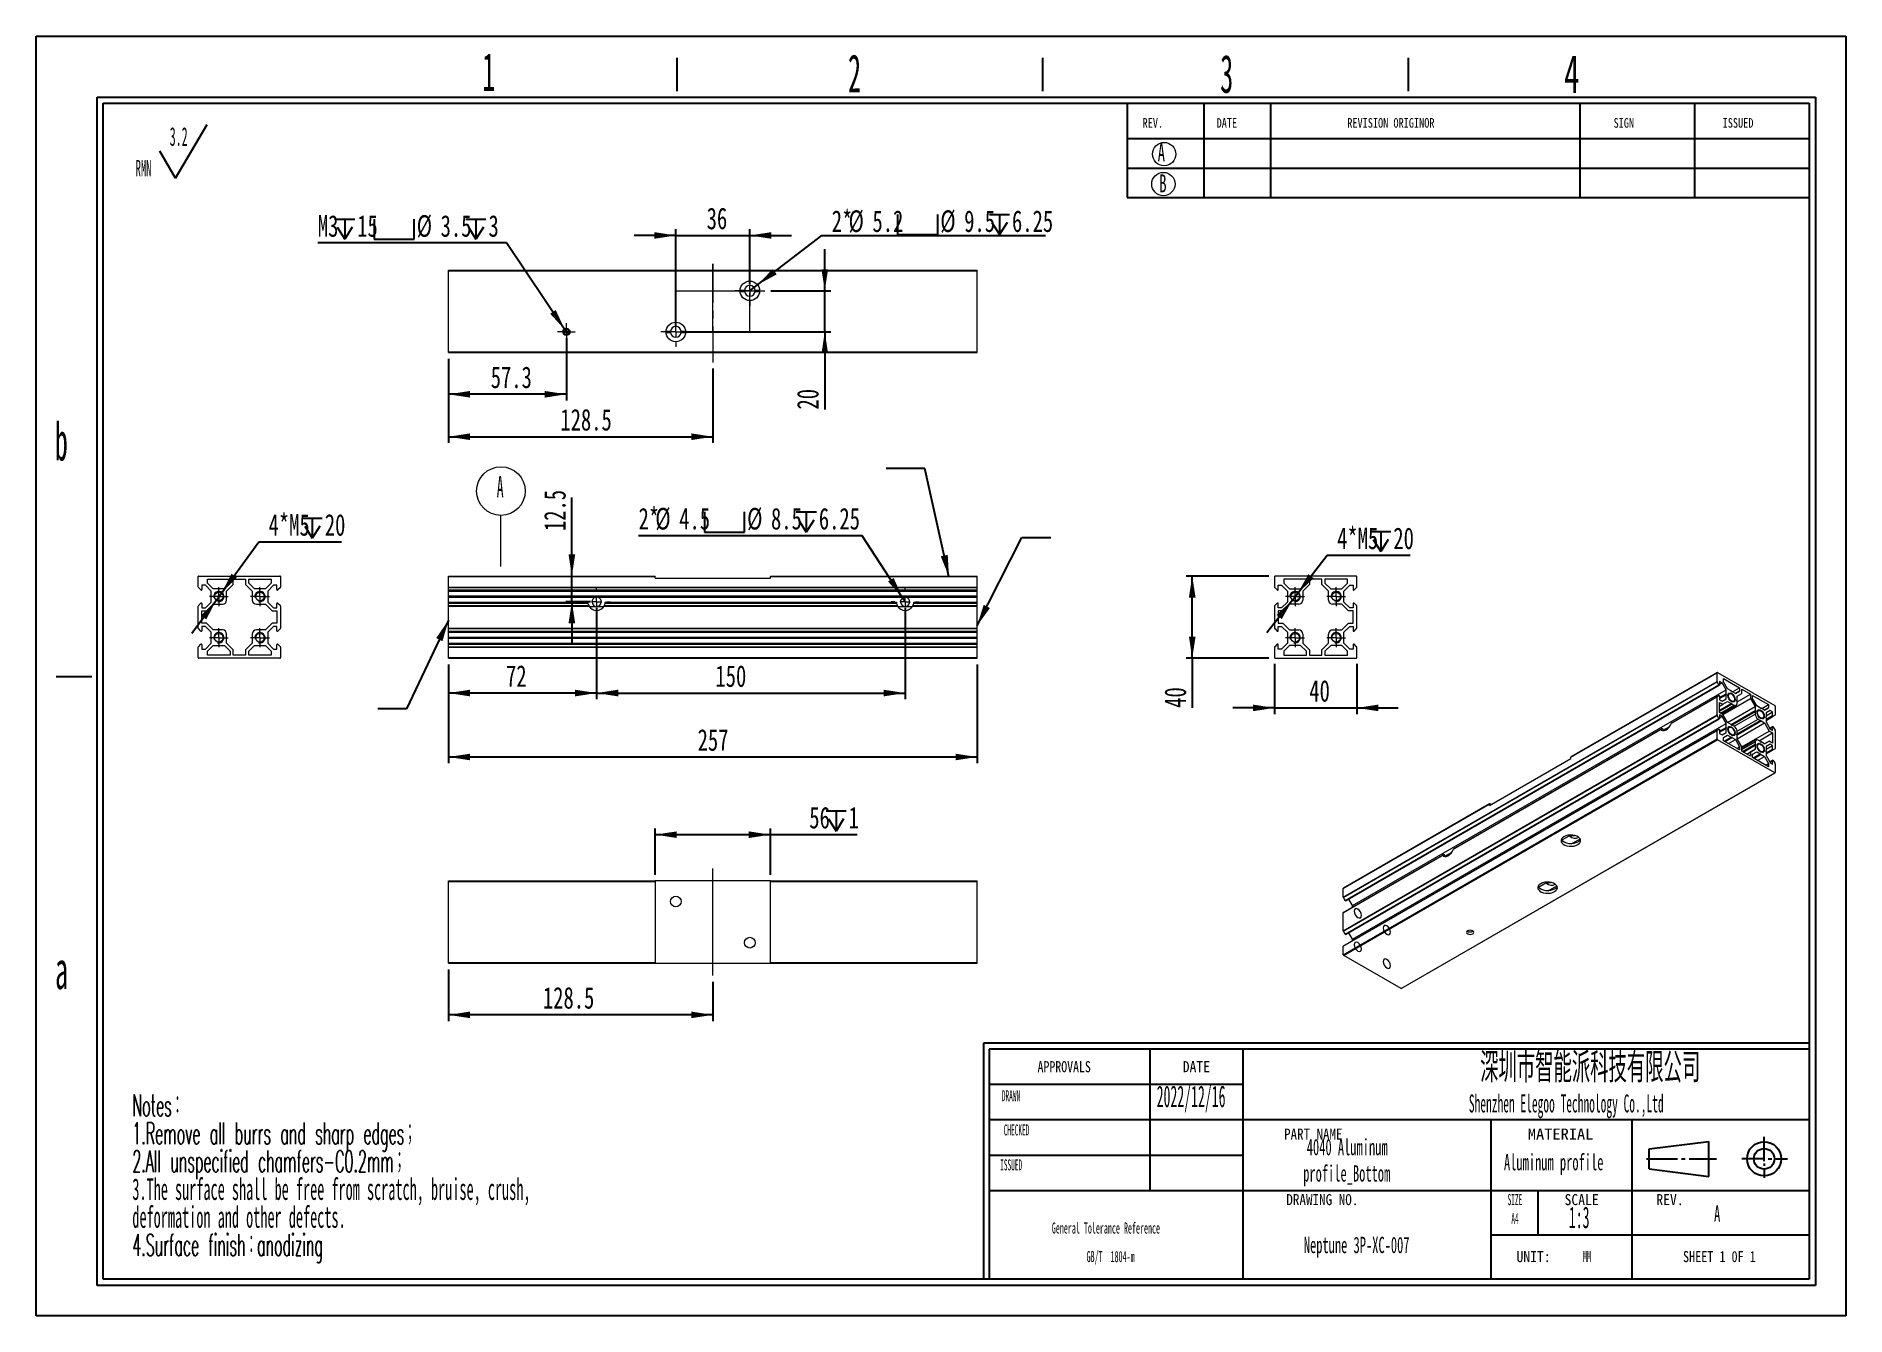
# Model space of a CAD drawing. Header units: millimetres. Extents: x 2 to 295, y 1 to 209.
import ezdxf

# ---------------------------------------------------------------- set-up
doc = ezdxf.new("R2010")
doc.units = ezdxf.units.MM
doc.linetypes.add('CENTER', pattern=[10.16, 6.35, -1.27, 1.27, -1.27])
doc.linetypes.add('CENTERX2', pattern=[20.32, 12.7, -2.54, 2.54, -2.54])
doc.layers.add('DIM', color=5, linetype='Continuous')
doc.layers.add('SLD-0', color=179, linetype='Continuous')
doc.layers.add('中心线', color=1, linetype='CENTER', lineweight=15)
doc.styles.add('SLDTEXTSTYLE0', font='TXT', dxfattribs={"width": 0.56})
doc.styles.add('SLDTEXTSTYLE1', font='TXT', dxfattribs={"width": 0.469})
doc.styles.add('SLDTEXTSTYLE10', font='TXT', dxfattribs={"width": 0.862222})
doc.styles.add('SLDTEXTSTYLE11', font='TXT', dxfattribs={"width": 1.089})
doc.styles.add('SLDTEXTSTYLE12', font='TXT', dxfattribs={"width": 0.56, "bigfont": 'bigfont'})
doc.styles.add('SLDTEXTSTYLE13', font='TXT', dxfattribs={"width": 0.805625})
doc.styles.add('SLDTEXTSTYLE14', font='TXT', dxfattribs={"width": 0.7})
doc.styles.add('SLDTEXTSTYLE2', font='TXT', dxfattribs={"width": 0.484, "bigfont": 'bigfont'})
doc.styles.add('SLDTEXTSTYLE3', font='TXT', dxfattribs={"width": 0.484})
doc.styles.add('SLDTEXTSTYLE4', font='TXT', dxfattribs={"width": 0.40535})
doc.styles.add('SLDTEXTSTYLE5', font='TXT', dxfattribs={"width": 0.6})
doc.styles.add('SLDTEXTSTYLE6', font='TXT', dxfattribs={"width": 0.5025})
doc.styles.add('SLDTEXTSTYLE7', font='TXT', dxfattribs={"width": 0.9075})
doc.styles.add('SLDTEXTSTYLE8', font='TXT', dxfattribs={"width": 0.870455})
doc.styles.add('SLDTEXTSTYLE9', font='TXT', dxfattribs={"width": 0.7865})
doc.dimstyles.new('SLDDIMSTYLE0', dxfattribs={"dimtxt": 3.5, "dimasz": 3.5, "dimexe": 0, "dimexo": 0.0625, "dimgap": 0.875, "dimtad": 2, "dimlfac": 3, "dimrnd": 1e-09, "dimzin": 12, "dimdsep": 46, "dimtxsty": 'SLDTEXTSTYLE1', "dimsah": 1, "dimcen": 0.09, "dimadec": 0, "dimazin": 3, "dimtfac": 1, "dimtofl": 0, "dimtmove": 0, "dimatfit": 3, "dimfxl": 0, "dimfrac": 2, "dimtolj": 1, "dimtzin": 12, "dimarcsym": 0})
doc.dimstyles.new('SLDDIMSTYLE1', dxfattribs={"dimtxt": 3.5, "dimasz": 3.5, "dimexe": 0, "dimexo": 0.0625, "dimgap": 0.875, "dimtad": 2, "dimlfac": 3, "dimrnd": 1e-09, "dimzin": 12, "dimdsep": 46, "dimtxsty": 'SLDTEXTSTYLE1', "dimsah": 1, "dimcen": 0.09, "dimadec": 0, "dimazin": 3, "dimtfac": 1, "dimtmove": 0, "dimatfit": 0, "dimfxl": 0, "dimfrac": 2, "dimtolj": 1, "dimtzin": 12, "dimarcsym": 0})
doc.dimstyles.new('SLDDIMSTYLE2', dxfattribs={"dimtxt": 3.5, "dimasz": 3.5, "dimexe": 0, "dimexo": 0.0625, "dimgap": 0.875, "dimtad": 0, "dimtih": 1, "dimtoh": 1, "dimlfac": 3, "dimrnd": 1e-09, "dimzin": 12, "dimdsep": 46, "dimtxsty": 'SLDTEXTSTYLE1', "dimsah": 1, "dimcen": 0, "dimadec": 0, "dimazin": 3, "dimtfac": 1, "dimtofl": 0, "dimtmove": 0, "dimatfit": 3, "dimfxl": 0, "dimfrac": 2, "dimtolj": 1, "dimtzin": 12, "dimarcsym": 0})
doc.dimstyles.new('SLDDIMSTYLE4', dxfattribs={"dimtxt": 0.18, "dimasz": 3.5, "dimexe": 0, "dimexo": 0.0625, "dimgap": 0, "dimtad": 0, "dimtih": 1, "dimtoh": 1, "dimdec": 0, "dimrnd": 1e-09, "dimzin": 0, "dimdsep": 46, "dimtxsty": 'Standard', "dimsah": 1, "dimcen": 0.09, "dimadec": 0, "dimazin": 0, "dimtfac": 3.5, "dimtdec": 0, "dimtofl": 0, "dimtmove": 0, "dimatfit": 3, "dimfxl": 0, "dimfrac": 2, "dimtolj": 1, "dimtzin": 0, "dimarcsym": 0})
doc.dimstyles.new('SLDDIMSTYLE6', dxfattribs={"dimtxt": 3.5, "dimasz": 3.5, "dimexe": 0, "dimexo": 0.0625, "dimgap": 0.875, "dimtad": 0, "dimtih": 1, "dimtoh": 1, "dimlfac": 3, "dimrnd": 1e-09, "dimzin": 12, "dimdsep": 46, "dimtxsty": 'SLDTEXTSTYLE1', "dimsah": 1, "dimcen": 0, "dimadec": 0, "dimazin": 3, "dimtfac": 1, "dimtmove": 0, "dimatfit": 3, "dimfxl": 0, "dimfrac": 2, "dimtolj": 1, "dimtzin": 12, "dimarcsym": 0})
doc.dimstyles.new('SLDDIMSTYLE7', dxfattribs={"dimtxt": 3.5, "dimasz": 3.5, "dimexe": 0, "dimexo": 0.0625, "dimgap": 0.875, "dimtad": 0, "dimtih": 1, "dimtoh": 1, "dimlfac": 3, "dimrnd": 1e-09, "dimzin": 12, "dimdsep": 46, "dimtxsty": 'SLDTEXTSTYLE1', "dimsah": 1, "dimcen": 0, "dimadec": 0, "dimazin": 3, "dimtfac": 1, "dimtofl": 0, "dimtmove": 0, "dimatfit": 3, "dimfxl": 0, "dimfrac": 2, "dimtolj": 1, "dimtzin": 12, "dimarcsym": 0})
doc.dimstyles.new('SLDDIMSTYLE8', dxfattribs={"dimtxt": 3.5, "dimasz": 3.5, "dimexe": 0, "dimexo": 0.0625, "dimgap": 0.875, "dimtad": 0, "dimtih": 1, "dimtoh": 1, "dimlfac": 3, "dimrnd": 1e-09, "dimzin": 12, "dimdsep": 46, "dimtxsty": 'SLDTEXTSTYLE1', "dimsah": 1, "dimcen": 0, "dimadec": 0, "dimazin": 3, "dimtfac": 1, "dimtofl": 0, "dimtmove": 0, "dimatfit": 3, "dimfxl": 0, "dimfrac": 2, "dimtolj": 1, "dimtzin": 12, "dimarcsym": 0})

msp = doc.modelspace()

# ---------------------------------------------------------------- texts
at = {"color": 7, "linetype": 'Continuous', "lineweight": 0, "char_height": 3.5, "attachment_point": 1, "style": 'SLDTEXTSTYLE1'}
for s, insert in [('2022/12/16', (183.4114, 38.6085)), ('1:3', (250.2177, 19.0012))]:
    msp.add_mtext(s, dxfattribs=dict(at, insert=insert))
at = {"layer": 'SLD-0'}
for s, insert, char_height, attachment_point, style in [('1', (74.111, 205.9712), 6.172, 1, 'SLDTEXTSTYLE6'), ('2', (133.3881, 205.7276), 6.172, 1, 'SLDTEXTSTYLE6'), ('3', (193.7066, 205.6655), 6.172, 1, 'SLDTEXTSTYLE6'), ('4', (249.4405, 205.6593), 6.172, 1, 'SLDTEXTSTYLE5'), ('A', (183.5778, 191.2862), 2.9034, 1, 'SLDTEXTSTYLE5'), ('B', (183.8319, 186.2712), 2.9034, 1, 'SLDTEXTSTYLE5'), ('b', (4.8346, 146.0918), 6.172, 1, 'SLDTEXTSTYLE6'), ('a', (4.8798, 60.4234), 6.172, 1, 'SLDTEXTSTYLE6'), ('\\M+1905B圳\\M+18E73\\M+19271\\M+1945C\\M+19468\\M+189C8\\M+18B5A\\M+1974C\\M+18CC0\\M+18CF6\\M+18E69', (253.6756, 43.9429), 4.82808, 2, 'SLDTEXTSTYLE12'), ('Aluminum profile', (247.7656, 27.5193), 2.645833, 2, 'SLDTEXTSTYLE0'), ('A', (274.2584, 19.1737), 2.6458, 2, 'SLDTEXTSTYLE0'), ('Neptune 3P-XC-007', (215.8264, 14.0956), 2.645833, 2, 'SLDTEXTSTYLE0')]:
    msp.add_mtext(s, dxfattribs=dict(at, insert=insert, char_height=char_height, attachment_point=attachment_point, style=style))
at = {"layer": 'SLD-0', "color": 179}
for s, insert, char_height, attachment_point, style in [('REV.', (181.1288, 195.4001), 1.55363, 1, 'SLDTEXTSTYLE9'), ('DATE', (193.1265, 195.4001), 1.55363, 1, 'SLDTEXTSTYLE9'), ('REVISION ORIGINOR', (214.3082, 195.4001), 1.553633, 1, 'SLDTEXTSTYLE9'), ('SIGN', (257.4664, 195.4001), 1.55363, 1, 'SLDTEXTSTYLE9'), ('ISSUED', (275.1481, 195.4001), 1.55363, 1, 'SLDTEXTSTYLE9'), ('APPROVALS', (168.4266, 42.5627), 1.79265, 2, 'SLDTEXTSTYLE9'), ('DATE', (189.8496, 42.5627), 1.79265, 2, 'SLDTEXTSTYLE7'), ('DRAWN', (159.8036, 37.8529), 1.79265, 2, 'SLDTEXTSTYLE4'), ('Shenzhen Elegoo Technology Co.,Ltd', (249.7983, 37.1647), 2.910417, 2, 'SLDTEXTSTYLE1'), ('CHECKED', (160.6957, 32.3147), 1.79265, 2, 'SLDTEXTSTYLE4'), ('PART NAME', (208.7939, 31.6454), 1.79265, 2, 'SLDTEXTSTYLE10'), ('MATERIAL', (248.8802, 31.6454), 1.79265, 2, 'SLDTEXTSTYLE11'), ('ISSUED', (159.837, 26.6544), 1.79265, 2, 'SLDTEXTSTYLE4'), ('DRAWING NO.', (210.268, 21.0216), 1.792654, 2, 'SLDTEXTSTYLE8'), ('SIZE', (241.4789, 21.0216), 1.79265, 2, 'SLDTEXTSTYLE4'), ('SCALE', (252.2889, 21.0216), 1.79265, 2, 'SLDTEXTSTYLE7'), ('REV.', (266.6102, 21.0216), 1.79265, 2, 'SLDTEXTSTYLE7'), ('A4', (241.4898, 17.9531), 1.79265, 2, 'SLDTEXTSTYLE4'), ('UNIT:', (244.4987, 11.7907), 1.79265, 2, 'SLDTEXTSTYLE7'), ('MM', (253.1609, 11.7907), 1.79265, 2, 'SLDTEXTSTYLE3'), ('SHEET 1 0F 1', (274.62, 11.7907), 1.792654, 2, 'SLDTEXTSTYLE13')]:
    msp.add_mtext(s, dxfattribs=dict(at, insert=insert, char_height=char_height, attachment_point=attachment_point, style=style))

# ---------------------------------------------------------------- blocks, each defined once
blk = doc.blocks.new('SW_NOTE_0')
at = {"layer": 'SLD-0', "color": 0, "char_height": 2.6458, "attachment_point": 2, "style": 'SLDTEXTSTYLE0'}
for s, insert in [('4040 Aluminum', (8.17, 3.41)), ('profile_Bottom', (8.09, -0.85))]:
    blk.add_mtext(s, dxfattribs=dict(at, insert=insert))
blk = doc.blocks.new('SW_NOTE_1')
at = {"layer": 'SLD-0', "color": 0, "char_height": 3.5, "attachment_point": 1}
for s, insert, style in [('Notes\\M+18146', (0, 4.51), 'SLDTEXTSTYLE2'), ('1.Remove all burrs and sharp edges\\M+18147', (0, -0.01), 'SLDTEXTSTYLE2'), ('2.All unspecified chamfers-C0.2mm\\M+18147', (0, -4.53), 'SLDTEXTSTYLE2'), ('3.The surface shall be free from scratch, bruise, crush,', (0, -9.05), 'SLDTEXTSTYLE3'), ('deformation and other defects.', (0, -13.57), 'SLDTEXTSTYLE3'), ('4.Surface finish\\M+18146anodizing', (0, -18.09), 'SLDTEXTSTYLE2')]:
    blk.add_mtext(s, dxfattribs=dict(at, insert=insert, style=style))
blk = doc.blocks.new('SW_NOTE_2')
at = {"layer": 'SLD-0', "color": 0}
for q in [(11.56, 9.16), (3.9, 4.83)]:
    blk.add_line((6.45, 0.49), q, dxfattribs=at)
at = {"layer": 'SLD-0', "color": 0, "attachment_point": 1, "style": 'SLDTEXTSTYLE1'}
for s, insert, char_height in [('3.2', (5.51, 8.73), 3.032), ('RMN', (0, 3.41), 2.646)]:
    blk.add_mtext(s, dxfattribs=dict(at, insert=insert, char_height=char_height))
blk = doc.blocks.new('SW_NOTE_3')
at = {"layer": 'SLD-0', "color": 0, "char_height": 1.7927, "attachment_point": 2, "style": 'SLDTEXTSTYLE3'}
for s, insert in [('General Tolerance Reference', (12.75, 2.31)), ('GB/T  1804-m', (13.51, -2.32))]:
    blk.add_mtext(s, dxfattribs=dict(at, insert=insert))
blk = doc.blocks.new('_D')
at = {"layer": 'DIM'}
for p, q in [((68.64, 106.86), (68.64, 90.86)), ((154.31, 106.86), (154.31, 90.86)), ((68.64, 91.86), (154.31, 91.86))]:
    blk.add_line(p, q, dxfattribs=at)
for points in [[(68.64, 91.86), (72.14, 91.32), (72.14, 92.39)], [(154.31, 91.86), (150.81, 92.39), (150.81, 91.32)]]:
    blk.add_solid(points, dxfattribs=at)
at = {"layer": 'DIM', "insert": (109.02, 96.37), "char_height": 3.5, "attachment_point": 1, "style": 'SLDTEXTSTYLE14'}
blk.add_mtext('257', dxfattribs=at)
blk = doc.blocks.new('_D_1')
at = {"layer": 'DIM'}
for p, q in [((92.64, 116.02), (92.64, 101.22)), ((68.64, 106.86), (68.64, 101.22)), ((92.64, 102.22), (68.64, 102.22))]:
    blk.add_line(p, q, dxfattribs=at)
for points in [[(68.64, 102.22), (72.14, 101.68), (72.14, 102.76)], [(92.64, 102.22), (89.14, 102.76), (89.14, 101.68)]]:
    blk.add_solid(points, dxfattribs=at)
at = {"layer": 'DIM', "insert": (77.96, 106.73), "char_height": 3.5, "attachment_point": 1, "style": 'SLDTEXTSTYLE14'}
blk.add_mtext('72', dxfattribs=at)
blk = doc.blocks.new('_D_2')
at = {"layer": 'DIM'}
for p, q in [((92.64, 116.02), (92.64, 101.22)), ((142.64, 116.02), (142.64, 101.22)), ((92.64, 102.22), (142.64, 102.22))]:
    blk.add_line(p, q, dxfattribs=at)
for points in [[(92.64, 102.22), (96.14, 101.68), (96.14, 102.76)], [(142.64, 102.22), (139.14, 102.76), (139.14, 101.68)]]:
    blk.add_solid(points, dxfattribs=at)
at = {"layer": 'DIM', "insert": (111.9, 106.73), "char_height": 3.5, "attachment_point": 1, "style": 'SLDTEXTSTYLE14'}
blk.add_mtext('150', dxfattribs=at)
blk = doc.blocks.new('_D_3')
at = {"layer": 'DIM'}
for p, q in [((88.63, 121.19), (88.63, 133.91)), ((88.63, 117.02), (88.63, 121.19)), ((91.64, 117.02), (87.63, 117.02)), ((88.63, 117.02), (88.63, 110.29))]:
    blk.add_line(p, q, dxfattribs=at)
for points in [[(88.63, 121.19), (89.17, 124.69), (88.09, 124.69)], [(88.63, 117.02), (88.09, 113.52), (89.17, 113.52)]]:
    blk.add_solid(points, dxfattribs=at)
at = {"layer": 'DIM', "insert": (84.12, 128.47), "char_height": 3.5, "attachment_point": 1, "rotation": 90, "style": 'SLDTEXTSTYLE14'}
blk.add_mtext('12.5', dxfattribs=at)
blk = doc.blocks.new('SW_SYMBOL_HOLE_SPOT')
at = {"layer": 'DIM', "color": 0}
for p, q in [((0, 875), (0, 75)), ((1600, 75), (1600, 875)), ((0, 75), (1600, 75))]:
    blk.add_line(p, q, dxfattribs=at)
blk = doc.blocks.new('SW_SYMBOL_HOLE_DEPTH')
at = {"layer": 'DIM', "color": 0}
for p, q in [((0, 875), (800, 875)), ((400, 875), (400, 75)), ((100, 555), (400, 75)), ((700, 555), (400, 75))]:
    blk.add_line(p, q, dxfattribs=at)
blk = doc.blocks.new('_D_4')
at = {"layer": 'DIM'}
for p, q in [((135.69, 127.72), (99.44, 127.72)), ((142.23, 117.65), (135.69, 127.72)), ((142.64, 117.02), (142.23, 117.65))]:
    blk.add_line(p, q, dxfattribs=at)
blk.add_solid([(142.23, 117.65), (140.78, 120.88), (139.88, 120.29)], dxfattribs=at)
at = {"layer": 'DIM', "xscale": 0.004072727272727273, "yscale": 0.004072727272727273, "zscale": 0.004072727272727273}
for name, p in [('SW_SYMBOL_HOLE_SPOT', (110.12, 128)), ('SW_SYMBOL_HOLE_DEPTH', (125, 128))]:
    blk.add_blockref(name, p, dxfattribs=at)
at = {"layer": 'DIM', "char_height": 3.5, "attachment_point": 1, "style": 'SLDTEXTSTYLE14'}
for s, insert in [('2*', (99.44, 132.23)), ('%%c', (102.16, 132.23)), ('4.5', (106.03, 132.23)), ('%%c', (117.04, 132.23)), ('8.5', (120.91, 132.23)), ('6.25', (128.66, 132.23))]:
    blk.add_mtext(s, dxfattribs=dict(at, insert=insert))
blk = doc.blocks.new('SW_CENTERMARKSYMBOL_0')
at = {"layer": '中心线', "color": 0}
for p, q in [((-1.67, 0), (-2.25, 0)), ((0, 0), (-0.83, 0)), ((0, 1.67), (0, 2.25)), ((0, 0), (0, 0.83)), ((0, 0), (0, -0.83)), ((0, 0), (0.83, 0)), ((1.67, 0), (2.25, 0)), ((0, -1.67), (0, -2.25))]:
    blk.add_line(p, q, dxfattribs=at)
blk = doc.blocks.new('SW_CENTERMARKSYMBOL_1')
at = {"layer": '中心线', "color": 0}
for p, q in [((-1.67, 0), (-2.25, 0)), ((0, 0), (-0.83, 0)), ((0, 1.67), (0, 2.25)), ((0, 0), (0, 0.83)), ((0, 0), (0, -0.83)), ((0, 0), (0.83, 0)), ((1.67, 0), (2.25, 0)), ((0, -1.67), (0, -2.25))]:
    blk.add_line(p, q, dxfattribs=at)
blk = doc.blocks.new('SW_DATUMTAG_0')
at = {"color": 0, "linetype": 'Continuous', "lineweight": 0}
blk.add_line((0.68, -10.2), (0.68, -1.9), dxfattribs=at)
blk.add_circle((0.68, 2.04), 3.94, dxfattribs=at)
at = {"color": 0, "linetype": 'Continuous', "lineweight": 0, "insert": (0, 4.51), "char_height": 3.5, "attachment_point": 1, "style": 'SLDTEXTSTYLE1'}
blk.add_mtext('A', dxfattribs=at)
blk = doc.blocks.new('_D_5')
at = {"layer": 'DIM'}
for p, q in [((31.83, 118.42), (37.89, 126.72)), ((37.89, 126.72), (51.32, 126.72)), ((31.01, 117.29), (31.83, 118.42)), ((31.01, 117.29), (27.03, 111.86))]:
    blk.add_line(p, q, dxfattribs=at)
for points in [[(31.83, 118.42), (34.33, 120.93), (33.46, 121.56)], [(31.01, 117.29), (28.5, 114.78), (29.37, 114.15)]]:
    blk.add_solid(points, dxfattribs=at)
at = {"layer": 'DIM', "xscale": 0.004072727272727273, "yscale": 0.004072727272727273, "zscale": 0.004072727272727273}
blk.add_blockref('SW_SYMBOL_HOLE_DEPTH', (44.93, 127), dxfattribs=at)
at = {"layer": 'DIM', "char_height": 3.5, "attachment_point": 1, "style": 'SLDTEXTSTYLE14'}
for s, insert in [('4*M5', (39.48, 131.23)), ('20', (48.59, 131.23))]:
    blk.add_mtext(s, dxfattribs=dict(at, insert=insert))
blk = doc.blocks.new('SW_CENTERMARKSYMBOL_2')
at = {"layer": '中心线', "color": 0}
for p, q in [((-0.83, 0), (-1.53, 0)), ((0, 0), (-0.83, 0)), ((0, 0.83), (0, 1.53)), ((0, 0), (0, 0.83)), ((0, 0), (0, -0.83)), ((0, 0), (0.83, 0)), ((0.83, 0), (1.53, 0)), ((0, -0.83), (0, -1.53))]:
    blk.add_line(p, q, dxfattribs=at)
blk = doc.blocks.new('SW_CENTERMARKSYMBOL_3')
at = {"layer": '中心线', "color": 0}
for p, q in [((-0.83, 0), (-1.53, 0)), ((0, 0), (-0.83, 0)), ((0, 0.83), (0, 1.53)), ((0, 0), (0, 0.83)), ((0, 0), (0, -0.83)), ((0, 0), (0.83, 0)), ((0.83, 0), (1.53, 0)), ((0, -0.83), (0, -1.53))]:
    blk.add_line(p, q, dxfattribs=at)
blk = doc.blocks.new('SW_CENTERMARKSYMBOL_4')
at = {"layer": '中心线', "color": 0}
for p, q in [((-0.83, 0), (-1.53, 0)), ((0, 0), (-0.83, 0)), ((0, 0.83), (0, 1.53)), ((0, 0), (0, 0.83)), ((0, 0), (0, -0.83)), ((0, 0), (0.83, 0)), ((0.83, 0), (1.53, 0)), ((0, -0.83), (0, -1.53))]:
    blk.add_line(p, q, dxfattribs=at)
blk = doc.blocks.new('SW_CENTERMARKSYMBOL_5')
at = {"layer": '中心线', "color": 0}
for p, q in [((-0.83, 0), (-1.53, 0)), ((0, 0), (-0.83, 0)), ((0, 0.83), (0, 1.53)), ((0, 0), (0, 0.83)), ((0, 0), (0, -0.83)), ((0, 0), (0.83, 0)), ((0.83, 0), (1.53, 0)), ((0, -0.83), (0, -1.53))]:
    blk.add_line(p, q, dxfattribs=at)
blk = doc.blocks.new('_D_6')
at = {"layer": 'DIM'}
for p, q in [((68.64, 57.43), (68.64, 49.06)), ((111.48, 55.43), (111.48, 49.06)), ((111.48, 50.06), (68.64, 50.06))]:
    blk.add_line(p, q, dxfattribs=at)
for points in [[(68.64, 50.06), (72.14, 49.53), (72.14, 50.6)], [(111.48, 50.06), (107.98, 50.6), (107.98, 49.53)]]:
    blk.add_solid(points, dxfattribs=at)
at = {"layer": 'DIM', "insert": (83.94, 54.58), "char_height": 3.5, "attachment_point": 1, "style": 'SLDTEXTSTYLE14'}
blk.add_mtext('128.5', dxfattribs=at)
blk = doc.blocks.new('_D_7')
at = {"layer": 'DIM'}
for p, q in [((102.14, 72.77), (102.14, 80.27)), ((102.14, 79.27), (120.81, 79.27)), ((120.81, 72.77), (120.81, 80.27)), ((120.81, 79.27), (134.86, 79.27))]:
    blk.add_line(p, q, dxfattribs=at)
for points in [[(102.14, 79.27), (105.64, 78.73), (105.64, 79.8)], [(120.81, 79.27), (117.31, 79.8), (117.31, 78.73)]]:
    blk.add_solid(points, dxfattribs=at)
at = {"layer": 'DIM', "xscale": 0.004072727272727273, "yscale": 0.004072727272727273, "zscale": 0.004072727272727273}
blk.add_blockref('SW_SYMBOL_HOLE_DEPTH', (129.83, 79.55), dxfattribs=at)
at = {"layer": 'DIM', "char_height": 3.5, "attachment_point": 1, "style": 'SLDTEXTSTYLE14'}
for s, insert in [('56', (127.11, 83.78)), ('1', (133.49, 83.78))]:
    blk.add_mtext(s, dxfattribs=dict(at, insert=insert))
blk = doc.blocks.new('_D_8')
at = {"layer": 'DIM'}
for p, q in [((68.64, 156.41), (68.64, 142.76)), ((111.48, 154.8), (111.48, 142.76)), ((68.64, 143.76), (111.48, 143.76))]:
    blk.add_line(p, q, dxfattribs=at)
for points in [[(68.64, 143.76), (72.14, 143.22), (72.14, 144.3)], [(111.48, 143.76), (107.98, 144.3), (107.98, 143.22)]]:
    blk.add_solid(points, dxfattribs=at)
at = {"layer": 'DIM', "insert": (86.77, 148.27), "char_height": 3.5, "attachment_point": 1, "style": 'SLDTEXTSTYLE14'}
blk.add_mtext('128.5', dxfattribs=at)
blk = doc.blocks.new('_D_9')
at = {"layer": 'DIM'}
for p, q in [((105.48, 176.38), (98.75, 176.38)), ((105.48, 161.75), (105.48, 177.38)), ((105.48, 176.38), (117.48, 176.38)), ((117.48, 168.41), (117.48, 177.38)), ((117.48, 176.38), (124.21, 176.38))]:
    blk.add_line(p, q, dxfattribs=at)
for points in [[(105.48, 176.38), (101.98, 176.92), (101.98, 175.84)], [(117.48, 176.38), (120.98, 175.84), (120.98, 176.92)]]:
    blk.add_solid(points, dxfattribs=at)
at = {"layer": 'DIM', "insert": (110.48, 180.89), "char_height": 3.5, "attachment_point": 1, "style": 'SLDTEXTSTYLE14'}
blk.add_mtext('36', dxfattribs=at)
blk = doc.blocks.new('_D_10')
at = {"layer": 'DIM'}
for p, q in [((129.62, 167.41), (129.62, 174.14)), ((120.89, 167.41), (130.62, 167.41)), ((129.62, 160.75), (129.62, 167.41)), ((106.48, 160.75), (130.62, 160.75)), ((129.62, 160.75), (129.62, 148.17))]:
    blk.add_line(p, q, dxfattribs=at)
for points in [[(129.62, 167.41), (130.16, 170.91), (129.09, 170.91)], [(129.62, 160.75), (129.09, 157.25), (130.16, 157.25)]]:
    blk.add_solid(points, dxfattribs=at)
at = {"layer": 'DIM', "insert": (125.11, 148.17), "char_height": 3.5, "attachment_point": 1, "rotation": 90, "style": 'SLDTEXTSTYLE14'}
blk.add_mtext('20', dxfattribs=at)
blk = doc.blocks.new('_D_11')
at = {"layer": 'DIM'}
for p, q in [((118.73, 168.38), (129.17, 176.37)), ((129.17, 176.37), (165.42, 176.37)), ((117.48, 167.41), (118.73, 168.38))]:
    blk.add_line(p, q, dxfattribs=at)
blk.add_solid([(118.73, 168.38), (121.84, 170.08), (121.18, 170.93)], dxfattribs=at)
at = {"layer": 'DIM', "xscale": 0.004072727272727273, "yscale": 0.004072727272727273, "zscale": 0.004072727272727273}
for name, p in [('SW_SYMBOL_HOLE_SPOT', (141.43, 176.23)), ('SW_SYMBOL_HOLE_DEPTH', (156.31, 176.23))]:
    blk.add_blockref(name, p, dxfattribs=at)
at = {"layer": 'DIM', "char_height": 3.5, "attachment_point": 1, "style": 'SLDTEXTSTYLE14'}
for s, insert in [('2*', (130.75, 180.45)), ('%%c', (133.48, 180.45)), ('5.2', (137.35, 180.45)), ('%%c', (148.35, 180.45)), ('9.5', (152.22, 180.45)), ('6.25', (159.97, 180.45))]:
    blk.add_mtext(s, dxfattribs=dict(at, insert=insert))
blk = doc.blocks.new('_D_12')
at = {"layer": 'DIM'}
for p, q in [((87.74, 159.75), (87.74, 149.64)), ((68.64, 156.41), (68.64, 149.64)), ((87.74, 150.64), (68.64, 150.64))]:
    blk.add_line(p, q, dxfattribs=at)
for points in [[(68.64, 150.64), (72.14, 150.1), (72.14, 151.18)], [(87.74, 150.64), (84.24, 151.18), (84.24, 150.1)]]:
    blk.add_solid(points, dxfattribs=at)
at = {"layer": 'DIM', "insert": (75.48, 155.15), "char_height": 3.5, "attachment_point": 1, "style": 'SLDTEXTSTYLE14'}
blk.add_mtext('57.3', dxfattribs=at)
blk = doc.blocks.new('_D_13')
at = {"layer": 'DIM'}
for p, q in [((78.06, 175.16), (47.46, 175.16)), ((87.51, 161.09), (78.06, 175.16)), ((87.74, 160.75), (87.51, 161.09))]:
    blk.add_line(p, q, dxfattribs=at)
blk.add_solid([(87.51, 161.09), (86.01, 164.3), (85.11, 163.7)], dxfattribs=at)
at = {"layer": 'DIM', "xscale": 0.004072727272727273, "yscale": 0.004072727272727273, "zscale": 0.004072727272727273}
for name, p in [('SW_SYMBOL_HOLE_DEPTH', (50.18, 175.45)), ('SW_SYMBOL_HOLE_SPOT', (56.57, 175.45)), ('SW_SYMBOL_HOLE_DEPTH', (71.45, 175.45))]:
    blk.add_blockref(name, p, dxfattribs=at)
at = {"layer": 'DIM', "char_height": 3.5, "attachment_point": 1, "style": 'SLDTEXTSTYLE14'}
for s, insert in [('M3', (47.46, 179.67)), ('15', (53.84, 179.67)), ('%%c', (63.49, 179.67)), ('3.5', (67.36, 179.67)), ('3', (75.11, 179.67))]:
    blk.add_mtext(s, dxfattribs=dict(at, insert=insert))
blk = doc.blocks.new('SW_CENTERMARKSYMBOL_6')
at = {"layer": '中心线', "color": 0}
for p, q in [((-1.67, 0), (-2.42, 0)), ((0, 0), (-0.83, 0)), ((0, 1.67), (0, 2.42)), ((0, 0), (0, 0.83)), ((0, 0), (0, -0.83)), ((0, 0), (0.83, 0)), ((1.67, 0), (2.42, 0)), ((0, -1.67), (0, -2.42))]:
    blk.add_line(p, q, dxfattribs=at)
blk = doc.blocks.new('SW_CENTERMARKSYMBOL_7')
at = {"layer": '中心线', "color": 0}
for p, q in [((-1.67, 0), (-2.42, 0)), ((0, 0), (-0.83, 0)), ((0, 1.67), (0, 2.42)), ((0, 0), (0, 0.83)), ((0, 0), (0, -0.83)), ((0, 0), (0.83, 0)), ((1.67, 0), (2.42, 0)), ((0, -1.67), (0, -2.42))]:
    blk.add_line(p, q, dxfattribs=at)
blk = doc.blocks.new('SW_CENTERMARKSYMBOL_8')
at = {"layer": '中心线', "color": 0}
for p, q in [((-0.83, 0), (-1.42, 0)), ((0, 0), (-0.83, 0)), ((0, 0.83), (0, 1.42)), ((0, 0), (0, 0.83)), ((0, 0), (0, -0.83)), ((0, 0), (0.83, 0)), ((0.83, 0), (1.42, 0)), ((0, -0.83), (0, -1.42))]:
    blk.add_line(p, q, dxfattribs=at)
blk = doc.blocks.new('_D_14')
at = {"layer": 'DIM'}
for p, q in [((202.51, 106.96), (202.51, 98.81)), ((215.85, 106.96), (215.85, 98.81)), ((202.51, 99.81), (195.78, 99.81)), ((202.51, 99.81), (215.85, 99.81)), ((215.85, 99.81), (222.58, 99.81))]:
    blk.add_line(p, q, dxfattribs=at)
for points in [[(202.51, 99.81), (199.01, 100.35), (199.01, 99.28)], [(215.85, 99.81), (219.35, 99.28), (219.35, 100.35)]]:
    blk.add_solid(points, dxfattribs=at)
at = {"layer": 'DIM', "insert": (208.15, 104.33), "char_height": 3.5, "attachment_point": 1, "style": 'SLDTEXTSTYLE14'}
blk.add_mtext('40', dxfattribs=at)
blk = doc.blocks.new('_D_15')
at = {"layer": 'DIM'}
for p, q in [((201.61, 121.19), (188.18, 121.19)), ((189.18, 107.86), (189.18, 121.19)), ((201.61, 107.86), (188.18, 107.86)), ((189.18, 107.86), (189.18, 99.83))]:
    blk.add_line(p, q, dxfattribs=at)
for points in [[(189.18, 121.19), (188.64, 117.69), (189.72, 117.69)], [(189.18, 107.86), (189.72, 111.36), (188.64, 111.36)]]:
    blk.add_solid(points, dxfattribs=at)
at = {"layer": 'DIM', "insert": (184.67, 99.83), "char_height": 3.5, "attachment_point": 1, "rotation": 90, "style": 'SLDTEXTSTYLE14'}
blk.add_mtext('40', dxfattribs=at)
blk = doc.blocks.new('_D_16')
at = {"layer": 'DIM'}
for p, q in [((206.28, 118.41), (211.07, 124.54)), ((211.07, 124.54), (224.49, 124.54)), ((205.42, 117.3), (206.28, 118.41)), ((205.42, 117.3), (201.27, 112))]:
    blk.add_line(p, q, dxfattribs=at)
for points in [[(206.28, 118.41), (208.86, 120.83), (208.01, 121.5)], [(205.42, 117.3), (202.84, 114.88), (203.69, 114.21)]]:
    blk.add_solid(points, dxfattribs=at)
at = {"layer": 'DIM', "xscale": 0.004072727272727273, "yscale": 0.004072727272727273, "zscale": 0.004072727272727273}
blk.add_blockref('SW_SYMBOL_HOLE_DEPTH', (218.1, 124.83), dxfattribs=at)
at = {"layer": 'DIM', "char_height": 3.5, "attachment_point": 1, "style": 'SLDTEXTSTYLE14'}
for s, insert in [('4*M5', (212.66, 129.05)), ('20', (221.77, 129.05))]:
    blk.add_mtext(s, dxfattribs=dict(at, insert=insert))
blk = doc.blocks.new('SW_CENTERMARKSYMBOL_9')
at = {"layer": '中心线', "color": 0}
for p, q in [((-0.83, 0), (-1.53, 0)), ((0, 0), (-0.83, 0)), ((0, 0.83), (0, 1.53)), ((0, 0), (0, 0.83)), ((0, 0), (0, -0.83)), ((0, 0), (0.83, 0)), ((0.83, 0), (1.53, 0)), ((0, -0.83), (0, -1.53))]:
    blk.add_line(p, q, dxfattribs=at)
blk = doc.blocks.new('SW_CENTERMARKSYMBOL_10')
at = {"layer": '中心线', "color": 0}
for p, q in [((-0.83, 0), (-1.53, 0)), ((0, 0), (-0.83, 0)), ((0, 0.83), (0, 1.53)), ((0, 0), (0, 0.83)), ((0, 0), (0, -0.83)), ((0, 0), (0.83, 0)), ((0.83, 0), (1.53, 0)), ((0, -0.83), (0, -1.53))]:
    blk.add_line(p, q, dxfattribs=at)
blk = doc.blocks.new('SW_CENTERMARKSYMBOL_11')
at = {"layer": '中心线', "color": 0}
for p, q in [((-0.83, 0), (-1.53, 0)), ((0, 0), (-0.83, 0)), ((0, 0.83), (0, 1.53)), ((0, 0), (0, 0.83)), ((0, 0), (0, -0.83)), ((0, 0), (0.83, 0)), ((0.83, 0), (1.53, 0)), ((0, -0.83), (0, -1.53))]:
    blk.add_line(p, q, dxfattribs=at)
blk = doc.blocks.new('SW_CENTERMARKSYMBOL_12')
at = {"layer": '中心线', "color": 0}
for p, q in [((-0.83, 0), (-1.53, 0)), ((0, 0), (-0.83, 0)), ((0, 0.83), (0, 1.53)), ((0, 0), (0, 0.83)), ((0, 0), (0, -0.83)), ((0, 0), (0.83, 0)), ((0.83, 0), (1.53, 0)), ((0, -0.83), (0, -1.53))]:
    blk.add_line(p, q, dxfattribs=at)

# ---------------------------------------------------------------- dimensions: what is measured, and where the dimension line sits
at = {"layer": 'DIM'}
for center, mpoint, text, dimstyle, picture, middle in [((87.7428, 160.7474), (87.5104, 161.0932), 'M3{\\fGDT;x}15{\\fGDT;v}%%c3.5{\\fGDT;x}3', 'SLDDIMSTYLE8', '_D_13', (61.9645, 177.4105)), ((117.4761, 167.414), (118.7331, 168.3768), '2*%%c5.2{\\fGDT;v}%%c9.5{\\fGDT;x}6.25', 'SLDDIMSTYLE7', '_D_11', (148.0865, 178.1904)), ((142.6428, 117.0226), (142.2341, 117.6515), '2*%%c4.5{\\fGDT;v}%%c8.5{\\fGDT;x}6.25', 'SLDDIMSTYLE2', '_D_4', (116.774, 129.9672))]:
    dim = msp.add_radius_dim(center=center, mpoint=mpoint, text=text, dimstyle=dimstyle, override={"dimpost": '<>'}, dxfattribs=at)
    dim.commit()
    dim.dimension.update_dxf_attribs({"geometry": picture, "text_midpoint": middle, "dimtype": 164})
for base, p1, p2, dimstyle, picture, middle in [((117.4761, 176.3824), (105.4761, 160.7474), (117.4761, 167.414), 'SLDDIMSTYLE1', '_D_9', (111.8381, 176.3824)), ((68.6428, 150.6428), (87.7428, 160.7474), (68.6428, 157.414), 'SLDDIMSTYLE1', '_D_12', (78.2068, 150.6428)), ((111.4761, 143.7582), (68.6428, 157.414), (111.4761, 155.7978), 'SLDDIMSTYLE0', '_D_8', (90.1733, 143.7582)), ((68.6428, 102.2166), (92.6428, 117.0226), (68.6428, 107.856), 'SLDDIMSTYLE0', '_D_1', (79.3197, 102.2166)), ((142.6428, 102.2166), (92.6428, 117.0226), (142.6428, 117.0226), 'SLDDIMSTYLE0', '_D_2', (113.9443, 102.2166)), ((154.3094, 91.856), (68.6428, 107.856), (154.3094, 107.856), 'SLDDIMSTYLE0', '_D', (111.0575, 91.856)), ((215.8464, 99.814), (202.5131, 107.956), (215.8464, 107.956), 'SLDDIMSTYLE1', '_D_14', (209.5146, 99.814)), ((68.6428, 50.0649), (111.4761, 56.4329), (68.6428, 58.4329), 'SLDDIMSTYLE0', '_D_6', (87.3426, 50.0649))]:
    dim = msp.add_linear_dim(base=base, p1=p1, p2=p2, dimstyle=dimstyle, dxfattribs=at)
    dim.commit()
    dim.dimension.update_dxf_attribs({"geometry": picture, "text_midpoint": middle, "dimtype": 160})
for base, p1, p2, dimstyle, picture, middle in [((129.6239, 167.414), (105.4761, 160.7474), (119.8928, 167.414), 'SLDDIMSTYLE1', '_D_10', (129.6239, 149.5265)), ((88.6334, 121.1893), (92.6428, 117.0226), (102.1428, 121.1893), 'SLDDIMSTYLE1', '_D_3', (88.6334, 131.1893)), ((189.1798, 121.1893), (202.6131, 107.856), (202.6131, 121.1893), 'SLDDIMSTYLE0', '_D_15', (189.1798, 101.1932))]:
    dim = msp.add_linear_dim(base=base, p1=p1, p2=p2, angle=90, dimstyle=dimstyle, dxfattribs=at)
    dim.commit()
    dim.dimension.update_dxf_attribs({"geometry": picture, "text_midpoint": middle, "dimtype": 160})
for p1, p2, picture, middle in [((31.8313, 118.4211), (31.0051, 117.2909), '_D_5', (45.3987, 128.9663)), ((206.2773, 118.4077), (205.4156, 117.3043), '_D_16', (218.5718, 126.7921))]:
    dim = msp.add_diameter_dim_2p(p1=p1, p2=p2, text='4*M5{\\fGDT;x}20', dimstyle='SLDDIMSTYLE6', override={"dimpost": '<>'}, dxfattribs=at)
    dim.commit()
    dim.dimension.update_dxf_attribs({"geometry": picture, "text_midpoint": middle, "dimtype": 163})
dim = msp.add_linear_dim(base=(120.8094, 79.2654), p1=(102.1428, 71.7663), p2=(120.8094, 71.7663), text='<>{\\fGDT;x}1', dimstyle='SLDDIMSTYLE0', dxfattribs=at)
dim.commit()
dim.dimension.update_dxf_attribs({"geometry": '_D_7', "text_midpoint": (130.9807, 79.2654), "dimtype": 160})

# ---------------------------------------------------------------- linework, layer by layer
at = {"color": 7, "linetype": 'Continuous', "lineweight": 15}
for p, q in [((68.6428, 170.7474), (154.3094, 170.7474)), ((68.6428, 170.6474), (68.6428, 170.7474)), ((68.6428, 157.514), (68.6428, 170.6474)), ((68.6428, 170.6474), (154.3094, 170.6474)), ((154.3094, 170.6474), (154.3094, 170.7474)), ((154.3094, 157.514), (154.3094, 170.6474)), ((115.8928, 167.414), (116.6094, 167.414)), ((115.8959, 167.514), (116.6152, 167.514)), ((115.8959, 167.314), (116.6152, 167.314)), ((118.337, 167.514), (119.0563, 167.514)), ((118.337, 167.314), (119.0563, 167.314)), ((118.3428, 167.414), (119.0594, 167.414)), ((87.1594, 160.7474), (87.3261, 160.7474)), ((87.1681, 160.8474), (87.3383, 160.8474)), ((87.1681, 160.6474), (87.3383, 160.6474)), ((87.3284, 160.7474), (88.1592, 160.7474)), ((87.3416, 160.8474), (88.1446, 160.8474)), ((87.3421, 160.6474), (88.1421, 160.6474)), ((88.1473, 160.8474), (88.3175, 160.8474)), ((88.1473, 160.6474), (88.3175, 160.6474)), ((88.1594, 160.7474), (88.3261, 160.7474)), ((103.8928, 160.7474), (104.6094, 160.7474)), ((103.8959, 160.8474), (104.6152, 160.8474)), ((103.8959, 160.6474), (104.6152, 160.6474)), ((106.337, 160.8474), (107.0563, 160.8474)), ((106.337, 160.6474), (107.0563, 160.6474)), ((106.3428, 160.7474), (107.0594, 160.7474)), ((68.6428, 157.414), (68.6428, 157.514)), ((68.6428, 157.514), (154.3094, 157.514)), ((68.6428, 157.414), (154.3094, 157.414)), ((154.3094, 157.414), (154.3094, 157.514)), ((28.0848, 119.3956), (28.0848, 121.0893)), ((28.1848, 121.1893), (41.3182, 121.1893)), ((29.5848, 120.0429), (29.5848, 120.6893)), ((29.5848, 120.6893), (33.2515, 120.6893)), ((33.2515, 120.6893), (33.2515, 120.0429)), ((33.7515, 120.6893), (35.7515, 120.6893)), ((33.7515, 119.8358), (33.7515, 120.6893)), ((35.7515, 120.6893), (35.7515, 119.8358)), ((36.2515, 120.6893), (39.9182, 120.6893)), ((36.2515, 120.0429), (36.2515, 120.6893)), ((39.9182, 120.6893), (39.9182, 120.0429)), ((41.4182, 121.0893), (41.4182, 119.3956)), ((68.6428, 121.0893), (68.6428, 121.1893)), ((68.6428, 121.1893), (102.1428, 121.1893)), ((68.6428, 121.0893), (102.1428, 121.0893)), ((68.6428, 119.3956), (68.6428, 121.0893)), ((102.1428, 121.0893), (102.1428, 121.1893)), ((102.1428, 120.856), (102.1428, 121.0893)), ((102.1428, 120.856), (120.8094, 120.856)), ((120.8094, 121.1893), (120.8094, 121.0893)), ((120.8094, 121.1893), (154.3094, 121.1893)), ((120.8094, 121.0893), (154.3094, 121.0893)), ((120.8094, 120.856), (120.8094, 121.0893)), ((154.3094, 121.0893), (154.3094, 121.1893)), ((154.3094, 119.3956), (154.3094, 121.0893)), ((202.5131, 121.0893), (202.5131, 119.3956)), ((215.7464, 121.1893), (202.6131, 121.1893)), ((204.0131, 120.6893), (204.0131, 120.0429)), ((207.6798, 120.6893), (204.0131, 120.6893)), ((207.6798, 120.0429), (207.6798, 120.6893)), ((210.1798, 120.6893), (208.1798, 120.6893)), ((208.1798, 120.6893), (208.1798, 119.8358)), ((210.1798, 119.8358), (210.1798, 120.6893)), ((214.3464, 120.6893), (210.6798, 120.6893)), ((210.6798, 120.6893), (210.6798, 120.0429)), ((214.3464, 120.0429), (214.3464, 120.6893)), ((215.8464, 119.3956), (215.8464, 121.0893)), ((28.5141, 118.9267), (28.1129, 119.328)), ((29.2313, 119.6893), (28.6848, 119.6893)), ((28.6848, 119.6893), (28.6848, 118.9974)), ((30.1682, 118.7524), (29.2313, 119.6893)), ((30.5217, 119.106), (29.5848, 120.0429)), ((30.1682, 117.956), (30.1682, 118.7524)), ((30.2682, 117.856), (30.1682, 117.956)), ((30.1682, 117.756), (30.2682, 117.856)), ((30.1682, 116.9595), (30.1682, 117.756)), ((31.3182, 119.106), (30.5217, 119.106)), ((31.4182, 119.006), (31.3182, 119.106)), ((31.5182, 119.106), (31.4182, 119.006)), ((32.3146, 119.106), (31.5182, 119.106)), ((33.2515, 120.0429), (32.3146, 119.106)), ((32.5682, 117.856), (32.6682, 117.956)), ((32.6682, 117.756), (32.5682, 117.856)), ((32.6682, 118.7524), (33.7515, 119.8358)), ((32.6682, 117.956), (32.6682, 118.7524)), ((32.6682, 117.2726), (32.6682, 117.756)), ((35.7515, 119.8358), (36.8348, 118.7524)), ((37.1884, 119.106), (36.2515, 120.0429)), ((36.8348, 118.7524), (36.8348, 117.956)), ((36.8348, 117.956), (36.9348, 117.856)), ((36.9348, 117.856), (36.8348, 117.756)), ((36.8348, 117.756), (36.8348, 117.2726)), ((37.9848, 119.106), (37.1884, 119.106)), ((38.0848, 119.006), (37.9848, 119.106)), ((38.1848, 119.106), (38.0848, 119.006)), ((38.9813, 119.106), (38.1848, 119.106)), ((39.9182, 120.0429), (38.9813, 119.106)), ((39.3348, 117.956), (39.2348, 117.856)), ((39.2348, 117.856), (39.3348, 117.756)), ((40.2717, 119.6893), (39.3348, 118.7524)), ((39.3348, 118.7524), (39.3348, 117.956)), ((39.3348, 117.756), (39.3348, 116.9595)), ((40.8182, 119.6893), (40.2717, 119.6893)), ((40.8182, 118.9974), (40.8182, 119.6893)), ((41.3902, 119.328), (40.9889, 118.9267)), ((68.6428, 119.3956), (154.3094, 119.3956)), ((68.6428, 119.328), (68.6428, 119.3956)), ((68.6428, 119.328), (154.3094, 119.328)), ((68.6428, 118.9267), (68.6428, 119.328)), ((68.6428, 118.9267), (154.3094, 118.9267)), ((68.6428, 118.8974), (68.6428, 118.9267)), ((68.6428, 118.8974), (154.3094, 118.8974)), ((68.6428, 118.7524), (68.6428, 118.8974)), ((68.6428, 118.7524), (154.3094, 118.7524)), ((68.6428, 117.956), (68.6428, 118.7524)), ((68.6428, 117.956), (154.3094, 117.956)), ((68.6428, 117.856), (68.6428, 117.956)), ((68.6428, 117.856), (154.3094, 117.856)), ((68.6428, 117.756), (68.6428, 117.856)), ((68.6428, 117.756), (92.4855, 117.756)), ((68.6428, 116.9595), (68.6428, 117.756)), ((92.8, 117.756), (142.4855, 117.756)), ((142.8, 117.756), (154.3094, 117.756)), ((154.3094, 119.328), (154.3094, 119.3956)), ((154.3094, 118.9267), (154.3094, 119.328)), ((154.3094, 118.8974), (154.3094, 118.9267)), ((154.3094, 118.7524), (154.3094, 118.8974)), ((154.3094, 117.956), (154.3094, 118.7524)), ((154.3094, 117.856), (154.3094, 117.956)), ((154.3094, 117.756), (154.3094, 117.856)), ((154.3094, 116.9595), (154.3094, 117.756)), ((202.5411, 119.328), (202.9424, 118.9267)), ((203.1131, 119.6893), (203.6595, 119.6893)), ((203.1131, 118.9974), (203.1131, 119.6893)), ((203.6595, 119.6893), (204.5964, 118.7524)), ((204.0131, 120.0429), (204.95, 119.106)), ((204.5964, 118.7524), (204.5964, 117.956)), ((204.5964, 117.956), (204.6964, 117.856)), ((204.6964, 117.856), (204.5964, 117.756)), ((204.5964, 117.756), (204.5964, 116.9595)), ((204.95, 119.106), (205.7464, 119.106)), ((205.7464, 119.106), (205.8464, 119.006)), ((205.8464, 119.006), (205.9464, 119.106)), ((205.9464, 119.106), (206.7429, 119.106)), ((206.7429, 119.106), (207.6798, 120.0429)), ((207.0964, 117.956), (206.9964, 117.856)), ((206.9964, 117.856), (207.0964, 117.756)), ((208.1798, 119.8358), (207.0964, 118.7524)), ((207.0964, 118.7524), (207.0964, 117.956)), ((207.0964, 117.756), (207.0964, 117.2726)), ((211.2631, 118.7524), (210.1798, 119.8358)), ((210.6798, 120.0429), (211.6167, 119.106)), ((211.2631, 117.956), (211.2631, 118.7524)), ((211.3631, 117.856), (211.2631, 117.956)), ((211.2631, 117.756), (211.3631, 117.856)), ((211.2631, 117.2726), (211.2631, 117.756)), ((211.6167, 119.106), (212.4131, 119.106)), ((212.4131, 119.106), (212.5131, 119.006)), ((212.5131, 119.006), (212.6131, 119.106)), ((212.6131, 119.106), (213.4095, 119.106)), ((213.4095, 119.106), (214.3464, 120.0429)), ((213.6631, 117.856), (213.7631, 117.956)), ((213.7631, 117.756), (213.6631, 117.856)), ((213.7631, 118.7524), (214.7, 119.6893)), ((213.7631, 117.956), (213.7631, 118.7524)), ((213.7631, 116.9595), (213.7631, 117.756)), ((214.7, 119.6893), (215.2464, 119.6893)), ((215.2464, 119.6893), (215.2464, 118.9974)), ((215.4171, 118.9267), (215.8184, 119.328)), ((28.0848, 112.7289), (28.0848, 116.3164)), ((28.1129, 116.384), (28.5141, 116.7853)), ((28.6848, 116.7146), (28.6848, 116.0226)), ((28.6848, 116.0226), (29.2313, 116.0226)), ((28.6848, 115.5226), (29.4384, 115.5226)), ((28.6848, 113.5226), (28.6848, 115.5226)), ((29.2313, 116.0226), (30.1682, 116.9595)), ((29.4384, 115.5226), (30.5217, 116.606)), ((30.5217, 116.606), (31.3182, 116.606)), ((31.3182, 116.606), (31.4182, 116.706)), ((31.4182, 116.706), (31.5182, 116.606)), ((31.5182, 116.606), (32.0015, 116.606)), ((37.5015, 116.606), (37.9848, 116.606)), ((37.9848, 116.606), (38.0848, 116.706)), ((38.0848, 116.706), (38.1848, 116.606)), ((38.1848, 116.606), (38.9813, 116.606)), ((38.9813, 116.606), (40.0646, 115.5226)), ((39.3348, 116.9595), (40.2717, 116.0226)), ((40.0646, 115.5226), (40.8182, 115.5226)), ((40.2717, 116.0226), (40.8182, 116.0226)), ((40.8182, 116.0226), (40.8182, 116.7146)), ((40.8182, 115.5226), (40.8182, 113.5226)), ((40.9889, 116.7853), (41.3902, 116.384)), ((41.4182, 116.3164), (41.4182, 112.7289)), ((68.6428, 116.9595), (91.2275, 116.9595)), ((68.6428, 116.8146), (68.6428, 116.9595)), ((91.2416, 116.8146), (68.6428, 116.8146)), ((68.6428, 116.7853), (68.6428, 116.8146)), ((68.6428, 116.7853), (91.2461, 116.7853)), ((68.6428, 116.384), (68.6428, 116.7853)), ((68.6428, 116.384), (91.3782, 116.384)), ((68.6428, 116.3164), (68.6428, 116.384)), ((68.6428, 116.3164), (91.4147, 116.3164)), ((68.6428, 112.7289), (68.6428, 116.3164)), ((91.4538, 116.2524), (93.8318, 116.2524)), ((93.8708, 116.3164), (141.4147, 116.3164)), ((93.9073, 116.384), (141.3782, 116.384)), ((94.0394, 116.7853), (141.2461, 116.7853)), ((141.2416, 116.8146), (94.0439, 116.8146)), ((94.058, 116.9595), (141.2275, 116.9595)), ((141.4538, 116.2524), (143.8318, 116.2524)), ((143.8708, 116.3164), (154.3094, 116.3164)), ((143.9073, 116.384), (154.3094, 116.384)), ((144.0394, 116.7853), (154.3094, 116.7853)), ((154.3094, 116.8146), (144.0439, 116.8146)), ((144.058, 116.9595), (154.3094, 116.9595)), ((154.3094, 116.8146), (154.3094, 116.9595)), ((154.3094, 116.7853), (154.3094, 116.8146)), ((154.3094, 116.384), (154.3094, 116.7853)), ((154.3094, 116.3164), (154.3094, 116.384)), ((154.3094, 112.7289), (154.3094, 116.3164)), ((202.5131, 116.3164), (202.5131, 112.7289)), ((202.9424, 116.7853), (202.5411, 116.384)), ((203.1131, 116.0226), (203.1131, 116.7146)), ((203.6595, 116.0226), (203.1131, 116.0226)), ((203.8667, 115.5226), (203.1131, 115.5226)), ((203.1131, 115.5226), (203.1131, 113.5226)), ((204.5964, 116.9595), (203.6595, 116.0226)), ((204.95, 116.606), (203.8667, 115.5226)), ((205.7464, 116.606), (204.95, 116.606)), ((205.8464, 116.706), (205.7464, 116.606)), ((205.9464, 116.606), (205.8464, 116.706)), ((206.4298, 116.606), (205.9464, 116.606)), ((212.4131, 116.606), (211.9298, 116.606)), ((212.5131, 116.706), (212.4131, 116.606)), ((212.6131, 116.606), (212.5131, 116.706)), ((213.4095, 116.606), (212.6131, 116.606)), ((214.4929, 115.5226), (213.4095, 116.606)), ((214.7, 116.0226), (213.7631, 116.9595)), ((215.2464, 115.5226), (214.4929, 115.5226)), ((215.2464, 116.0226), (214.7, 116.0226)), ((215.2464, 116.7146), (215.2464, 116.0226)), ((215.2464, 113.5226), (215.2464, 115.5226)), ((215.8184, 116.384), (215.4171, 116.7853)), ((215.8464, 112.7289), (215.8464, 116.3164)), ((28.5141, 112.26), (28.1129, 112.6613)), ((29.4384, 113.5226), (28.6848, 113.5226)), ((29.2313, 113.0226), (28.6848, 113.0226)), ((28.6848, 113.0226), (28.6848, 112.3307)), ((30.1682, 112.0858), (29.2313, 113.0226)), ((30.5217, 112.4393), (29.4384, 113.5226)), ((30.1682, 111.2893), (30.1682, 112.0858)), ((31.3182, 112.4393), (30.5217, 112.4393)), ((31.4182, 112.3393), (31.3182, 112.4393)), ((31.5182, 112.4393), (31.4182, 112.3393)), ((32.0015, 112.4393), (31.5182, 112.4393)), ((32.6682, 111.2893), (32.6682, 111.7726)), ((36.8348, 111.7726), (36.8348, 111.2893)), ((37.9848, 112.4393), (37.5015, 112.4393)), ((37.6682, 111.7518), (37.6682, 111.7222)), ((38.0848, 112.3393), (37.9848, 112.4393)), ((38.1848, 112.4393), (38.0848, 112.3393)), ((38.9813, 112.4393), (38.1848, 112.4393)), ((40.0646, 113.5226), (38.9813, 112.4393)), ((40.2717, 113.0226), (39.3348, 112.0858)), ((39.3348, 112.0858), (39.3348, 111.2893)), ((40.8182, 113.5226), (40.0646, 113.5226)), ((40.8182, 113.0226), (40.2717, 113.0226)), ((40.8182, 112.3307), (40.8182, 113.0226)), ((41.3902, 112.6613), (40.9889, 112.26)), ((68.6428, 112.7289), (154.3094, 112.7289)), ((68.6428, 112.6613), (68.6428, 112.7289)), ((68.6428, 112.6613), (154.3094, 112.6613)), ((68.6428, 112.26), (68.6428, 112.6613)), ((68.6428, 112.26), (154.3094, 112.26)), ((68.6428, 112.2307), (68.6428, 112.26)), ((68.6428, 112.2307), (154.3094, 112.2307)), ((68.6428, 112.0858), (68.6428, 112.2307)), ((68.6428, 112.0858), (154.3094, 112.0858)), ((68.6428, 111.2893), (68.6428, 112.0858)), ((154.3094, 112.6613), (154.3094, 112.7289)), ((154.3094, 112.26), (154.3094, 112.6613)), ((154.3094, 112.2307), (154.3094, 112.26)), ((154.3094, 112.0858), (154.3094, 112.2307)), ((154.3094, 111.2893), (154.3094, 112.0858)), ((202.5411, 112.6613), (202.9424, 112.26)), ((203.1131, 113.5226), (203.8667, 113.5226)), ((203.1131, 113.0226), (203.6595, 113.0226)), ((203.1131, 112.3307), (203.1131, 113.0226)), ((203.6595, 113.0226), (204.5964, 112.0858)), ((203.8667, 113.5226), (204.95, 112.4393)), ((204.5964, 112.0858), (204.5964, 111.2893)), ((204.95, 112.4393), (205.7464, 112.4393)), ((205.7464, 112.4393), (205.8464, 112.3393)), ((205.8464, 112.3393), (205.9464, 112.4393)), ((205.9464, 112.4393), (206.4298, 112.4393)), ((206.2631, 111.7222), (206.2631, 111.7518)), ((207.0964, 111.7726), (207.0964, 111.2893)), ((211.2631, 111.2893), (211.2631, 111.7726)), ((211.9298, 112.4393), (212.4131, 112.4393)), ((212.4131, 112.4393), (212.5131, 112.3393)), ((212.5131, 112.3393), (212.6131, 112.4393)), ((212.6131, 112.4393), (213.4095, 112.4393)), ((213.4095, 112.4393), (214.4929, 113.5226)), ((213.7631, 112.0858), (214.7, 113.0226)), ((213.7631, 111.2893), (213.7631, 112.0858)), ((214.4929, 113.5226), (215.2464, 113.5226)), ((214.7, 113.0226), (215.2464, 113.0226)), ((215.2464, 113.0226), (215.2464, 112.3307)), ((215.4171, 112.26), (215.8184, 112.6613)), ((28.0848, 107.956), (28.0848, 109.6497)), ((28.1129, 109.7173), (28.5141, 110.1186)), ((28.6848, 110.0479), (28.6848, 109.356)), ((28.6848, 109.356), (29.2313, 109.356)), ((29.2313, 109.356), (30.1682, 110.2929)), ((29.5848, 109.0024), (30.5217, 109.9393)), ((29.5848, 108.356), (29.5848, 109.0024)), ((30.2682, 111.1893), (30.1682, 111.2893)), ((30.1682, 111.0893), (30.2682, 111.1893)), ((30.1682, 110.2929), (30.1682, 111.0893)), ((30.5217, 109.9393), (31.3182, 109.9393)), ((31.3182, 109.9393), (31.4182, 110.0393)), ((31.4182, 110.0393), (31.5182, 109.9393)), ((31.5182, 109.9393), (32.3146, 109.9393)), ((32.3146, 109.9393), (33.2515, 109.0024)), ((32.5682, 111.1893), (32.6682, 111.2893)), ((32.6682, 111.0893), (32.5682, 111.1893)), ((32.6682, 110.2929), (32.6682, 111.0893)), ((33.7515, 109.2095), (32.6682, 110.2929)), ((33.2515, 109.0024), (33.2515, 108.356)), ((33.7515, 108.356), (33.7515, 109.2095)), ((36.8348, 110.2929), (35.7515, 109.2095)), ((35.7515, 109.2095), (35.7515, 108.356)), ((36.2515, 109.0024), (37.1884, 109.9393)), ((36.2515, 108.356), (36.2515, 109.0024)), ((36.8348, 111.2893), (36.9348, 111.1893)), ((36.9348, 111.1893), (36.8348, 111.0893)), ((36.8348, 111.0893), (36.8348, 110.2929)), ((37.1884, 109.9393), (37.9848, 109.9393)), ((37.9848, 109.9393), (38.0848, 110.0393)), ((38.0848, 110.0393), (38.1848, 109.9393)), ((38.1848, 109.9393), (38.9813, 109.9393)), ((38.9813, 109.9393), (39.9182, 109.0024)), ((39.3348, 111.2893), (39.2348, 111.1893)), ((39.2348, 111.1893), (39.3348, 111.0893)), ((39.3348, 111.0893), (39.3348, 110.2929)), ((39.3348, 110.2929), (40.2717, 109.356)), ((39.9182, 109.0024), (39.9182, 108.356)), ((40.2717, 109.356), (40.8182, 109.356)), ((40.8182, 109.356), (40.8182, 110.0479)), ((40.9889, 110.1186), (41.3902, 109.7173)), ((41.4182, 109.6497), (41.4182, 107.956)), ((68.6428, 111.2893), (154.3094, 111.2893)), ((68.6428, 111.1893), (68.6428, 111.2893)), ((68.6428, 111.1893), (154.3094, 111.1893)), ((68.6428, 111.0893), (68.6428, 111.1893)), ((68.6428, 111.0893), (154.3094, 111.0893)), ((68.6428, 110.2929), (68.6428, 111.0893)), ((68.6428, 110.2929), (154.3094, 110.2929)), ((68.6428, 110.1479), (68.6428, 110.2929)), ((154.3094, 110.1479), (68.6428, 110.1479)), ((68.6428, 110.1186), (68.6428, 110.1479)), ((68.6428, 110.1186), (154.3094, 110.1186)), ((68.6428, 109.7173), (68.6428, 110.1186)), ((68.6428, 109.7173), (154.3094, 109.7173)), ((68.6428, 109.6497), (68.6428, 109.7173)), ((68.6428, 109.6497), (154.3094, 109.6497)), ((68.6428, 107.956), (68.6428, 109.6497)), ((154.3094, 111.1893), (154.3094, 111.2893)), ((154.3094, 111.0893), (154.3094, 111.1893)), ((154.3094, 110.2929), (154.3094, 111.0893)), ((154.3094, 110.1479), (154.3094, 110.2929)), ((154.3094, 110.1186), (154.3094, 110.1479)), ((154.3094, 109.7173), (154.3094, 110.1186)), ((154.3094, 109.6497), (154.3094, 109.7173)), ((154.3094, 107.956), (154.3094, 109.6497)), ((202.5131, 109.6497), (202.5131, 107.956)), ((202.9424, 110.1186), (202.5411, 109.7173)), ((203.1131, 109.356), (203.1131, 110.0479)), ((203.6595, 109.356), (203.1131, 109.356)), ((204.5964, 110.2929), (203.6595, 109.356)), ((204.95, 109.9393), (204.0131, 109.0024)), ((204.0131, 109.0024), (204.0131, 108.356)), ((204.5964, 111.2893), (204.6964, 111.1893)), ((204.6964, 111.1893), (204.5964, 111.0893)), ((204.5964, 111.0893), (204.5964, 110.2929)), ((205.7464, 109.9393), (204.95, 109.9393)), ((205.8464, 110.0393), (205.7464, 109.9393)), ((205.9464, 109.9393), (205.8464, 110.0393)), ((206.7429, 109.9393), (205.9464, 109.9393)), ((207.6798, 109.0024), (206.7429, 109.9393)), ((207.0964, 111.2893), (206.9964, 111.1893)), ((206.9964, 111.1893), (207.0964, 111.0893)), ((207.0964, 111.0893), (207.0964, 110.2929)), ((207.0964, 110.2929), (208.1798, 109.2095)), ((207.6798, 108.356), (207.6798, 109.0024)), ((208.1798, 109.2095), (208.1798, 108.356)), ((210.1798, 109.2095), (211.2631, 110.2929)), ((210.1798, 108.356), (210.1798, 109.2095)), ((211.6167, 109.9393), (210.6798, 109.0024)), ((210.6798, 109.0024), (210.6798, 108.356)), ((211.3631, 111.1893), (211.2631, 111.2893)), ((211.2631, 111.0893), (211.3631, 111.1893)), ((211.2631, 110.2929), (211.2631, 111.0893)), ((212.4131, 109.9393), (211.6167, 109.9393)), ((212.5131, 110.0393), (212.4131, 109.9393)), ((212.6131, 109.9393), (212.5131, 110.0393)), ((213.4095, 109.9393), (212.6131, 109.9393)), ((214.3464, 109.0024), (213.4095, 109.9393)), ((213.6631, 111.1893), (213.7631, 111.2893)), ((213.7631, 111.0893), (213.6631, 111.1893)), ((213.7631, 110.2929), (213.7631, 111.0893)), ((214.7, 109.356), (213.7631, 110.2929)), ((214.3464, 108.356), (214.3464, 109.0024)), ((215.2464, 109.356), (214.7, 109.356)), ((215.2464, 110.0479), (215.2464, 109.356)), ((215.8184, 109.7173), (215.4171, 110.1186)), ((215.8464, 107.956), (215.8464, 109.6497)), ((41.3182, 107.856), (28.1848, 107.856)), ((33.2515, 108.356), (29.5848, 108.356)), ((35.7515, 108.356), (33.7515, 108.356)), ((39.9182, 108.356), (36.2515, 108.356)), ((68.6428, 107.856), (68.6428, 107.956)), ((68.6428, 107.956), (154.3094, 107.956)), ((68.6428, 107.856), (154.3094, 107.856)), ((154.3094, 107.856), (154.3094, 107.956)), ((202.6131, 107.856), (215.7464, 107.856)), ((204.0131, 108.356), (207.6798, 108.356)), ((208.1798, 108.356), (210.1798, 108.356)), ((210.6798, 108.356), (214.3464, 108.356)), ((213.6572, 69.1477), (274.2327, 104.1172)), ((213.677, 69.0811), (274.2525, 104.0505)), ((213.9608, 68.5896), (274.5363, 103.5591)), ((214.0608, 68.5319), (274.6363, 103.5014)), ((215.1304, 67.7721), (275.7058, 102.7416)), ((250.5446, 91.8254), (274.2327, 105.5002)), ((274.2534, 105.546), (250.5653, 91.8711)), ((274.2327, 104.1172), (274.2327, 105.5002)), ((274.5363, 103.5591), (274.2525, 104.0505)), ((274.3034, 105.541), (283.5901, 100.1799)), ((275.0434, 103.8891), (274.657, 104.1121)), ((274.657, 104.1121), (274.657, 103.5471)), ((274.657, 103.666), (275.0434, 103.8891)), ((275.7058, 102.7416), (275.0434, 103.8891)), ((275.2934, 104.0334), (275.2934, 104.5613)), ((275.2934, 104.5613), (277.8861, 103.0645)), ((275.9558, 102.886), (275.2934, 104.0334)), ((275.7058, 102.0913), (275.7058, 102.7416)), ((276.519, 102.5609), (275.9558, 102.886)), ((276.7663, 102.4181), (277.8861, 103.0645)), ((277.8861, 103.0645), (277.8861, 102.5367)), ((278.2396, 102.8604), (279.6539, 102.044)), ((278.2396, 102.1635), (278.2396, 102.8604)), ((266.8515, 97.3418), (274.2327, 101.6029)), ((266.8971, 97.4005), (274.2525, 101.6467)), ((267.2742, 97.6183), (274.5363, 101.8105)), ((274.2327, 98.6736), (274.2327, 101.6029)), ((274.2525, 101.6467), (274.5363, 101.8105)), ((274.657, 101.4858), (275.7058, 102.0913)), ((274.657, 101.3225), (275.7766, 101.9688)), ((274.657, 101.3225), (275.7058, 101.928)), ((274.657, 101.6831), (274.657, 101.1181)), ((274.657, 101.1181), (275.0434, 100.8951)), ((274.657, 100.7099), (275.1898, 100.4023)), ((274.657, 99.0768), (274.657, 100.7099)), ((274.657, 99.4446), (276.519, 100.5195)), ((274.657, 99.2813), (276.6604, 100.4379)), ((274.657, 100.0947), (275.1898, 100.4023)), ((275.0168, 98.869), (277.3355, 100.2076)), ((275.0433, 100.8951), (275.7058, 101.2776)), ((275.0434, 100.8951), (275.7058, 101.2776)), ((275.1891, 98.7696), (279.6539, 101.3471)), ((275.1898, 100.4023), (275.9558, 100.8446)), ((275.7766, 101.9688), (275.7058, 102.0913)), ((275.7058, 101.928), (275.7766, 101.9688)), ((275.7058, 101.2776), (275.7058, 101.928)), ((275.9555, 97.443), (280.4199, 100.0202)), ((275.9558, 100.8446), (276.519, 100.5195)), ((276.5897, 102.4384), (276.519, 102.5609)), ((276.519, 100.5195), (276.5897, 100.5603)), ((276.6604, 102.4792), (276.5897, 102.4384)), ((276.5897, 102.4384), (276.6604, 102.4792)), ((276.5897, 100.5603), (276.6604, 100.4379)), ((277.2236, 102.1541), (276.6604, 102.4792)), ((276.6604, 100.4379), (277.0022, 100.2406)), ((277.2235, 102.1542), (277.8861, 102.5367)), ((277.8861, 102.5367), (277.2236, 102.1541)), ((277.4029, 101.0299), (277.4736, 101.0708)), ((277.4736, 100.9075), (277.4029, 101.0299)), ((277.4736, 101.7211), (278.2396, 102.1635)), ((277.4736, 100.7854), (279.6539, 102.044)), ((277.4736, 101.0708), (277.4736, 101.7211)), ((277.4736, 100.5128), (277.4736, 100.9075)), ((279.6539, 102.044), (279.6539, 101.3471)), ((279.6539, 101.3471), (280.4199, 100.0202)), ((280.0074, 101.8399), (282.6001, 100.3432)), ((280.0074, 101.3121), (280.0074, 101.8399)), ((280.6699, 100.1646), (280.0074, 101.3121)), ((280.4199, 100.0202), (280.4199, 99.3699)), ((281.2331, 99.8395), (280.6699, 100.1646)), ((281.3038, 99.717), (281.2331, 99.8395)), ((281.3745, 99.7579), (281.3038, 99.717)), ((281.3038, 99.717), (281.3745, 99.7579)), ((281.9377, 99.4327), (281.3745, 99.7579)), ((281.4804, 99.6967), (282.6001, 100.3432)), ((281.9375, 99.4328), (282.6001, 99.8153)), ((282.6001, 99.8153), (281.9377, 99.4327)), ((282.6001, 100.3432), (282.6001, 99.8153)), ((283.6608, 100.0575), (283.6608, 98.6745)), ((213.6572, 63.7041), (274.2327, 98.6736)), ((213.677, 63.6375), (274.2525, 98.6069)), ((213.9608, 63.146), (274.5363, 98.1155)), ((214.0608, 63.0883), (274.6363, 98.0578)), ((215.1304, 62.3285), (275.7058, 97.298)), ((265.4842, 96.1904), (266.5685, 96.8164)), ((274.5363, 98.1155), (274.2525, 98.6069)), ((275.1898, 98.7692), (274.657, 99.0768)), ((275.0434, 98.4454), (274.657, 98.6685)), ((274.657, 98.6685), (274.657, 98.1035)), ((274.657, 98.2224), (275.0434, 98.4454)), ((275.7058, 97.298), (275.0434, 98.4454)), ((275.9558, 97.4424), (275.1898, 98.7692)), ((275.7058, 96.6477), (275.7058, 97.298)), ((276.519, 97.1173), (275.9558, 97.4424)), ((276.5184, 97.1176), (280.4199, 99.3699)), ((276.5897, 96.9948), (276.519, 97.1173)), ((276.5894, 96.9953), (280.4906, 99.2474)), ((276.5894, 96.9953), (280.4199, 99.2066)), ((276.6604, 97.0356), (276.5897, 96.9948)), ((276.5897, 96.9948), (276.6604, 97.0356)), ((277.0022, 96.8383), (276.6604, 97.0356)), ((277.4733, 95.4644), (281.3745, 97.7165)), ((277.4736, 95.6279), (281.2331, 97.7981)), ((277.4736, 94.8144), (281.9377, 97.3914)), ((280.4199, 99.3699), (280.4906, 99.2474)), ((280.4906, 99.2474), (280.4199, 99.2066)), ((280.4199, 99.2066), (280.4199, 98.8119)), ((280.8913, 97.9954), (281.2331, 97.7981)), ((281.2331, 97.7981), (281.3038, 97.839)), ((281.3038, 97.839), (281.3745, 97.7165)), ((281.3745, 97.7165), (281.9377, 97.3914)), ((281.9377, 97.3914), (282.7037, 96.0646)), ((282.1877, 98.3494), (282.1169, 98.3086)), ((282.1169, 98.3086), (282.1877, 98.1861)), ((282.8501, 99.3823), (282.1877, 98.9997)), ((282.1877, 98.5537), (283.2365, 99.1592)), ((282.1877, 98.9997), (282.1877, 98.3494)), ((282.1877, 97.7917), (283.3572, 98.4668)), ((282.1877, 98.1861), (282.1877, 97.5358)), ((282.1877, 97.5358), (282.8501, 96.3883)), ((283.2365, 99.1592), (282.8501, 99.3823)), ((283.2365, 98.5943), (283.2365, 99.1592)), ((283.641, 98.6307), (283.3572, 98.4668)), ((213.6572, 61.1898), (274.2327, 96.1593)), ((213.6572, 59.8068), (274.2327, 94.7763)), ((213.677, 61.2336), (274.2525, 96.2031)), ((213.7279, 59.6843), (274.3034, 94.6538)), ((213.9608, 61.3974), (274.5363, 96.3669)), ((231.4961, 76.9316), (265.1148, 96.3392)), ((231.5418, 76.9903), (265.1088, 96.3681)), ((231.9189, 77.2081), (265.2991, 96.478)), ((265.6787, 96.1394), (266.2876, 96.4909)), ((265.6787, 96.1394), (266.2876, 96.4909)), ((274.2327, 94.7763), (274.2327, 96.1593)), ((274.2525, 96.2031), (274.5363, 96.3669)), ((283.5901, 89.2927), (274.3034, 94.6538)), ((274.657, 96.0422), (275.7058, 96.6477)), ((274.657, 95.8789), (275.7766, 96.5252)), ((274.657, 95.8789), (275.7058, 96.4844)), ((274.657, 96.2395), (274.657, 95.6745)), ((274.657, 95.6745), (275.0434, 95.4515)), ((275.0433, 95.4515), (275.7058, 95.834)), ((275.0434, 95.4515), (275.7058, 95.834)), ((275.2934, 95.0185), (275.9558, 95.401)), ((275.2934, 94.4906), (275.2934, 95.0185)), ((277.8861, 92.9939), (275.2934, 94.4906)), ((275.3992, 94.4295), (276.519, 95.0759)), ((275.5407, 94.3478), (276.6604, 94.9943)), ((275.7766, 96.5252), (275.7058, 96.6477)), ((275.7058, 96.4844), (275.7766, 96.5252)), ((275.7058, 95.834), (275.7058, 96.4844)), ((275.9558, 95.401), (276.519, 95.0759)), ((276.1038, 94.0227), (277.2236, 94.6692)), ((276.519, 95.0759), (276.5897, 95.1167)), ((276.5897, 95.1167), (276.6604, 94.9943)), ((276.6604, 94.9943), (277.2236, 94.6692)), ((277.2236, 94.6692), (277.8861, 93.5217)), ((277.4029, 95.5863), (277.4736, 95.6272)), ((277.4736, 95.4639), (277.4029, 95.5863)), ((277.4736, 95.6272), (277.4736, 96.0218)), ((277.4736, 94.8135), (277.4736, 95.4639)), ((278.2396, 93.4867), (277.4736, 94.8135)), ((278.2393, 93.4873), (282.7037, 96.0646)), ((280.558, 94.6262), (278.2396, 93.2878)), ((278.3454, 92.7287), (280.4199, 93.9263)), ((280.4199, 94.321), (280.4199, 93.9263)), ((280.4199, 93.9263), (280.4906, 93.8038)), ((281.2331, 94.3959), (280.8913, 94.5932)), ((281.0559, 94.4982), (283.2365, 95.757)), ((281.3038, 94.2734), (281.2331, 94.3959)), ((281.3745, 94.3143), (281.3038, 94.2734)), ((281.3038, 94.2734), (281.3745, 94.3143)), ((281.9377, 93.9891), (281.3745, 94.3143)), ((281.9375, 93.9892), (282.7037, 94.4315)), ((282.7037, 94.4315), (281.9377, 93.9891)), ((282.8501, 93.9387), (282.1877, 93.5561)), ((282.7037, 96.0646), (283.2365, 95.757)), ((283.2365, 94.1239), (282.7037, 94.4315)), ((283.2572, 96.776), (282.784, 96.5028)), ((282.8501, 96.3883), (283.2365, 96.1653)), ((283.2365, 93.7156), (282.8501, 93.9387)), ((283.2365, 96.1653), (283.2365, 96.7302)), ((283.2365, 95.757), (283.2365, 94.1239)), ((283.3572, 96.7183), (283.641, 96.2268)), ((283.6608, 96.1602), (283.6608, 93.2309)), ((237.3453, 84.015), (250.5446, 91.6348)), ((250.5446, 91.6348), (250.5446, 91.8254)), ((277.4289, 93.2578), (277.8861, 93.5217)), ((277.8861, 93.5217), (277.8861, 92.9939)), ((278.2396, 92.7898), (278.2396, 93.4867)), ((279.6539, 91.9733), (278.2396, 92.7898)), ((278.4868, 92.6471), (280.4906, 93.8038)), ((278.4868, 92.6471), (280.4199, 93.763)), ((279.0501, 92.3219), (280.4199, 93.1127)), ((279.0502, 92.3218), (279.6539, 92.6703)), ((280.4199, 93.1127), (279.6539, 92.6703)), ((279.6539, 92.6703), (279.6539, 91.9733)), ((280.0074, 92.2971), (280.6699, 92.6797)), ((280.0074, 91.7692), (280.0074, 92.2971)), ((282.6001, 90.2725), (280.0074, 91.7692)), ((280.1133, 91.7081), (281.2331, 92.3545)), ((280.2547, 91.6265), (281.3745, 92.2729)), ((280.4906, 93.8038), (280.4199, 93.763)), ((280.4199, 93.763), (280.4199, 93.1127)), ((280.6699, 92.6797), (281.2331, 92.3545)), ((280.8179, 91.3014), (281.9377, 91.9478)), ((281.2331, 92.3545), (281.3038, 92.3954)), ((281.3038, 92.3954), (281.3745, 92.2729)), ((281.3745, 92.2729), (281.9377, 91.9478)), ((281.9377, 91.9478), (282.6001, 90.8003)), ((282.1877, 92.9058), (282.1169, 92.865)), ((282.1169, 92.865), (282.1877, 92.7425)), ((282.1877, 93.1101), (283.2365, 93.7156)), ((282.1877, 93.5561), (282.1877, 92.9058)), ((282.1877, 92.348), (283.3572, 93.0232)), ((282.1877, 92.7425), (282.1877, 92.0922)), ((282.1877, 92.0922), (282.8501, 90.9447)), ((283.2572, 91.3324), (282.784, 91.0592)), ((282.8501, 90.9447), (283.2365, 90.7217)), ((283.2365, 93.1507), (283.2365, 93.7156)), ((283.2365, 90.7217), (283.2365, 91.2866)), ((283.641, 93.1871), (283.3572, 93.0232)), ((283.3572, 91.2747), (283.641, 90.7832)), ((223.0146, 54.3233), (283.5901, 89.2927)), ((223.0646, 54.3183), (283.6401, 89.2878)), ((282.143, 90.5364), (282.6001, 90.8003)), ((282.6001, 90.8003), (282.6001, 90.2725)), ((283.6608, 90.7166), (283.6608, 89.3336)), ((213.6572, 70.5307), (237.3453, 84.2055)), ((237.366, 84.2513), (213.6779, 70.5765)), ((237.3453, 84.015), (237.3453, 84.2055)), ((237.581, 84.1511), (237.416, 84.2464)), ((230.1288, 75.7802), (231.2131, 76.4062)), ((249.0501, 78.4049), (250.2557, 79.1009)), ((250.6427, 77.7944), (252.039, 78.6005)), ((213.6572, 66.6334), (229.7594, 75.929)), ((213.677, 66.6772), (229.7534, 75.9579)), ((213.9608, 66.841), (229.9438, 76.0678)), ((230.3233, 75.7292), (230.9323, 76.0807)), ((230.3234, 75.7292), (230.9322, 76.0807)), ((68.6428, 71.6663), (68.6428, 71.7663)), ((68.6428, 71.7663), (102.1428, 71.7663)), ((68.6428, 58.5329), (68.6428, 71.6663)), ((68.6428, 71.6663), (102.1428, 71.6663)), ((102.1428, 71.6663), (102.1428, 71.7663)), ((120.8094, 71.7663), (102.1428, 71.7663)), ((102.1428, 71.6663), (102.1428, 58.5329)), ((120.8094, 71.7663), (154.3094, 71.7663)), ((120.8094, 71.7663), (120.8094, 71.6663)), ((120.8094, 71.6663), (154.3094, 71.6663)), ((120.8094, 58.5329), (120.8094, 71.6663)), ((154.3094, 71.6663), (154.3094, 71.7663)), ((154.3094, 58.5329), (154.3094, 71.6663)), ((213.6572, 69.1477), (213.6572, 70.5307)), ((245.2788, 70.7851), (246.4844, 71.4811)), ((246.8715, 70.1746), (248.2678, 70.9807)), ((213.9608, 68.5896), (213.677, 69.0811)), ((215.1304, 67.7721), (214.534, 68.8051)), ((215.1304, 67.5162), (215.1304, 67.7721)), ((213.6572, 63.7041), (213.6572, 66.6334)), ((213.677, 66.6772), (213.9608, 66.841)), ((213.9608, 63.146), (213.677, 63.6375)), ((215.1304, 62.3285), (214.534, 63.3615)), ((215.1304, 62.0726), (215.1304, 62.3285)), ((234.6465, 63.61), (234.698, 63.6439)), ((213.6572, 59.8068), (213.6572, 61.1898)), ((213.677, 61.2336), (213.9608, 61.3974)), ((223.0146, 54.3233), (213.7279, 59.6843)), ((68.6428, 58.5329), (102.1428, 58.5329)), ((68.6428, 58.4329), (68.6428, 58.5329)), ((68.6428, 58.4329), (102.1428, 58.4329)), ((102.1428, 58.4329), (102.1428, 58.5329)), ((102.1428, 58.4329), (120.8094, 58.4329)), ((120.8094, 58.5329), (154.3094, 58.5329)), ((120.8094, 58.5329), (120.8094, 58.4329)), ((120.8094, 58.4329), (154.3094, 58.4329)), ((154.3094, 58.4329), (154.3094, 58.5329))]:
    msp.add_line(p, q, dxfattribs=at)
at = {"color": 7, "linetype": 'CENTERX2', "lineweight": 0}
for p, q in [((111.4761, 160.7474), (111.4761, 171.8012)), ((105.4761, 167.414), (117.4761, 167.414)), ((105.4761, 160.7474), (117.4761, 160.7474))]:
    msp.add_line(p, q, dxfattribs=at)
at = {"color": 8, "linetype": 'Continuous', "lineweight": 15}
for p, q in [((274.8216, 98.9817), (277.0022, 100.2406)), ((277.0016, 96.8386), (280.4199, 98.8119)), ((277.4736, 96.0225), (280.8913, 97.9954)), ((282.1877, 97.9888), (283.2365, 98.5943)), ((278.2396, 93.0623), (280.4199, 94.321)), ((282.7987, 96.4775), (283.2365, 96.7302)), ((282.1877, 92.5452), (283.2365, 93.1507)), ((282.7987, 91.0339), (283.2365, 91.2866))]:
    msp.add_line(p, q, dxfattribs=at)
at = {"color": 7, "linetype": 'Continuous', "lineweight": 15, "flags": 128}
for points in [[(274.657, 103.5471), (274.6539, 103.5252), (274.645, 103.5087), (274.6311, 103.4989), (274.6133, 103.4969), (274.5932, 103.5027), (274.5725, 103.5158), (274.5529, 103.5352), (274.5363, 103.5591)], [(274.5363, 101.8105), (274.5529, 101.8152), (274.5725, 101.812), (274.5932, 101.8012), (274.6133, 101.7837), (274.6311, 101.7612), (274.645, 101.7354), (274.6539, 101.7086), (274.657, 101.6831)], [(276.5897, 102.0709), (276.7685, 101.9291), (276.9232, 101.7293), (277.0328, 101.4984), (277.0826, 101.2676), (277.0658, 101.0681), (276.9847, 100.9269), (276.8503, 100.863), (276.6807, 100.885), (276.4988, 100.99), (276.3292, 101.1638), (276.1947, 101.3829), (276.1136, 101.6178), (276.0969, 101.8366), (276.1466, 102.0099), (276.2563, 102.1143), (276.4109, 102.1356), (276.5897, 102.0709)], [(265.1148, 96.3392), (265.2739, 96.1909), (265.4815, 96.1263), (265.7235, 96.1501), (265.9831, 96.2604), (266.2428, 96.4499), (266.4847, 96.7055), (266.6923, 97.0097), (266.8515, 97.3418)], [(274.657, 98.1035), (274.6539, 98.0816), (274.645, 98.0651), (274.6311, 98.0553), (274.6133, 98.0533), (274.5932, 98.0591), (274.5725, 98.0722), (274.5529, 98.0916), (274.5363, 98.1155)], [(281.3038, 98.2064), (281.125, 98.3482), (280.9703, 98.5481), (280.8607, 98.779), (280.8109, 99.0098), (280.8277, 99.2093), (280.9088, 99.3505), (281.0432, 99.4144), (281.2128, 99.3924), (281.3947, 99.2873), (281.5643, 99.1135), (281.6988, 98.8944), (281.7798, 98.6596), (281.7966, 98.4407), (281.7469, 98.2674), (281.6372, 98.1631), (281.4826, 98.1418), (281.3038, 98.2064)], [(283.3572, 98.4668), (283.3406, 98.4622), (283.321, 98.4654), (283.3003, 98.4762), (283.2802, 98.4936), (283.2624, 98.5162), (283.2484, 98.542), (283.2396, 98.5688), (283.2365, 98.5943)], [(274.5363, 96.3669), (274.5529, 96.3716), (274.5725, 96.3684), (274.5932, 96.3576), (274.6133, 96.3401), (274.6311, 96.3175), (274.645, 96.2917), (274.6539, 96.265), (274.657, 96.2395)], [(276.5897, 95.4842), (276.4109, 95.626), (276.2563, 95.8259), (276.1466, 96.0568), (276.0969, 96.2875), (276.1136, 96.487), (276.1947, 96.6282), (276.3292, 96.6922), (276.4988, 96.6701), (276.6807, 96.5651), (276.8503, 96.3913), (276.9847, 96.1722), (277.0658, 95.9373), (277.0826, 95.7185), (277.0328, 95.5452), (276.9232, 95.4409), (276.7685, 95.4196), (276.5897, 95.4842)], [(281.3038, 93.906), (281.4826, 93.7642), (281.6372, 93.5643), (281.7469, 93.3334), (281.7966, 93.1026), (281.7798, 92.9031), (281.6988, 92.7619), (281.5643, 92.698), (281.3947, 92.72), (281.2128, 92.8251), (281.0432, 92.9989), (280.9088, 93.218), (280.8277, 93.4528), (280.8109, 93.6717), (280.8607, 93.845), (280.9703, 93.9493), (281.125, 93.9706), (281.3038, 93.906)], [(283.2365, 96.7302), (283.2396, 96.7522), (283.2484, 96.7687), (283.2624, 96.7784), (283.2802, 96.7805), (283.3003, 96.7747), (283.321, 96.7615), (283.3406, 96.7422), (283.3572, 96.7183)], [(283.3572, 93.0232), (283.3406, 93.0186), (283.321, 93.0218), (283.3003, 93.0326), (283.2802, 93.05), (283.2624, 93.0726), (283.2484, 93.0984), (283.2396, 93.1252), (283.2365, 93.1507)], [(283.2365, 91.2866), (283.2396, 91.3086), (283.2484, 91.3251), (283.2624, 91.3348), (283.2802, 91.3369), (283.3003, 91.3311), (283.321, 91.3179), (283.3406, 91.2986), (283.3572, 91.2747)], [(249.425, 78.9448), (249.1896, 78.7713), (249.033, 78.5704), (248.9642, 78.3536), (248.9872, 78.1337), (249.1008, 77.9233), (249.2983, 77.7347), (249.5682, 77.5789), (249.8948, 77.4649), (250.2592, 77.3994), (250.6402, 77.3861), (251.0157, 77.4258), (251.3637, 77.5162), (251.6642, 77.6521), (251.8996, 77.8256), (252.0563, 78.0265), (252.1251, 78.2433), (252.102, 78.4632), (251.9885, 78.6736), (251.791, 78.8621), (251.5211, 79.018), (251.1944, 79.132), (250.83, 79.1975), (250.449, 79.2108), (250.0736, 79.1711), (249.7255, 79.0807), (249.425, 78.9448)], [(229.7594, 75.929), (229.9186, 75.7807), (230.1262, 75.7161), (230.3681, 75.7399), (230.6278, 75.8502), (230.8875, 76.0397), (231.1294, 76.2953), (231.337, 76.5995), (231.4961, 76.9316)], [(251.6642, 78.0604), (251.3637, 77.9245), (251.0157, 77.8341), (250.6402, 77.7943), (250.2592, 77.8076), (249.8948, 77.8732), (249.5682, 77.9872), (249.2983, 78.143), (249.1008, 78.3316), (249.0013, 78.5026)], [(245.6538, 71.325), (245.4184, 71.1515), (245.2617, 70.9506), (245.1929, 70.7338), (245.216, 70.5139), (245.3295, 70.3035), (245.527, 70.1149), (245.7969, 69.9591), (246.1236, 69.8451), (246.488, 69.7796), (246.869, 69.7663), (247.2444, 69.806), (247.5925, 69.8964), (247.893, 70.0323), (248.1284, 70.2058), (248.285, 70.4067), (248.3538, 70.6234), (248.3308, 70.8434), (248.2172, 71.0538), (248.0198, 71.2423), (247.7499, 71.3981), (247.4232, 71.5121), (247.0588, 71.5777), (246.6778, 71.591), (246.3023, 71.5513), (245.9543, 71.4608), (245.6538, 71.325)], [(247.893, 70.4406), (247.5925, 70.3047), (247.2444, 70.2143), (246.869, 70.1745), (246.488, 70.1878), (246.1236, 70.2534), (245.7969, 70.3674), (245.527, 70.5232), (245.3295, 70.7118), (245.23, 70.8828)], [(214.0608, 68.5319), (214.0556, 68.5295), (214.0378, 68.5274), (214.0177, 68.5332), (213.997, 68.5464), (213.9774, 68.5657), (213.9608, 68.5896)], [(214.0608, 63.0883), (214.0556, 63.0859), (214.0378, 63.0838), (214.0177, 63.0896), (213.997, 63.1028), (213.9774, 63.1221), (213.9608, 63.146)], [(233.8216, 63.6779), (233.6951, 63.5687), (233.6507, 63.4398), (233.6951, 63.3109), (233.8216, 63.2017), (234.0108, 63.1287), (234.234, 63.1031), (234.4573, 63.1287), (234.6465, 63.2017), (234.773, 63.3109), (234.8174, 63.4398), (234.773, 63.5687), (234.6465, 63.6779), (234.4573, 63.7509), (234.234, 63.7766), (234.0108, 63.7509), (233.8216, 63.6779)]]:
    msp.add_lwpolyline(points, dxfattribs=at)
at = {"color": 7, "linetype": 'Continuous', "lineweight": 0, "flags": 128}
for points in [[(277.179, 101.1592), (277.1341, 100.9247), (277.0064, 100.7777), (276.8152, 100.7405), (276.5897, 100.8189), (276.3642, 101.0009), (276.1731, 101.2588), (276.0453, 101.5532), (276.0005, 101.8395), (276.0453, 102.074), (276.1731, 102.2211), (276.3642, 102.2582), (276.5897, 102.1798), (276.8152, 101.9978), (277.0064, 101.74), (277.1341, 101.4455), (277.179, 101.1592)], [(277.179, 95.7156), (277.1341, 95.4811), (277.0064, 95.3341), (276.8152, 95.2969), (276.5897, 95.3753), (276.3642, 95.5573), (276.1731, 95.8151), (276.0453, 96.1096), (276.0005, 96.3959), (276.0453, 96.6304), (276.1731, 96.7774), (276.3642, 96.8146), (276.5897, 96.7362), (276.8152, 96.5542), (277.0064, 96.2964), (277.1341, 96.0019), (277.179, 95.7156)], [(281.893, 98.4378), (281.8482, 98.2033), (281.7204, 98.0563), (281.5293, 98.0192), (281.3038, 98.0976), (281.0783, 98.2795), (280.8871, 98.5374), (280.7594, 98.8319), (280.7145, 99.1182), (280.7594, 99.3527), (280.8871, 99.4997), (281.0783, 99.5368), (281.3038, 99.4585), (281.5293, 99.2765), (281.7204, 99.0186), (281.8482, 98.7241), (281.893, 98.4378)], [(281.893, 92.9942), (281.8482, 92.7597), (281.7204, 92.6127), (281.5293, 92.5756), (281.3038, 92.6539), (281.0783, 92.8359), (280.8871, 93.0938), (280.7594, 93.3883), (280.7145, 93.6746), (280.7594, 93.9091), (280.8871, 94.0561), (281.0783, 94.0932), (281.3038, 94.0149), (281.5293, 93.8329), (281.7204, 93.575), (281.8482, 93.2805), (281.893, 92.9942)], [(215.425, 66.8701), (215.4698, 66.5838), (215.5976, 66.2893), (215.7887, 66.0314), (216.0142, 65.8494), (216.2397, 65.7711), (216.4309, 65.8082), (216.5586, 65.9552), (216.6035, 66.1897), (216.5586, 66.476), (216.4309, 66.7705), (216.2397, 67.0284), (216.0142, 67.2103), (215.7887, 67.2887), (215.5976, 67.2516), (215.4698, 67.1046), (215.425, 66.8701)], [(220.139, 64.1487), (220.1839, 63.8624), (220.3116, 63.5679), (220.5028, 63.31), (220.7283, 63.1281), (220.9538, 63.0497), (221.145, 63.0868), (221.2727, 63.2339), (221.3175, 63.4684), (221.2727, 63.7546), (221.145, 64.0491), (220.9538, 64.307), (220.7283, 64.489), (220.5028, 64.5674), (220.3116, 64.5302), (220.1839, 64.3832), (220.139, 64.1487)], [(215.425, 61.4264), (215.4698, 61.1402), (215.5976, 60.8457), (215.7887, 60.5878), (216.0142, 60.4058), (216.2397, 60.3274), (216.4309, 60.3646), (216.5586, 60.5116), (216.6035, 60.7461), (216.5586, 61.0324), (216.4309, 61.3269), (216.2397, 61.5848), (216.0142, 61.7667), (215.7887, 61.8451), (215.5976, 61.808), (215.4698, 61.661), (215.425, 61.4264)], [(220.139, 58.7051), (220.1839, 58.4188), (220.3116, 58.1243), (220.5028, 57.8664), (220.7283, 57.6845), (220.9538, 57.6061), (221.145, 57.6432), (221.2727, 57.7902), (221.3175, 58.0247), (221.2727, 58.311), (221.145, 58.6055), (220.9538, 58.8634), (220.7283, 59.0454), (220.5028, 59.1238), (220.3116, 59.0866), (220.1839, 58.9396), (220.139, 58.7051)]]:
    msp.add_lwpolyline(points, dxfattribs=at)
at = {"color": 7, "linetype": 'Continuous', "lineweight": 15}
for centre, radius in [((117.4761, 167.414), 1.5833), ((87.7428, 160.7474), 0.5833), ((105.4761, 160.7474), 1.5833), ((31.4182, 117.856), 0.7), ((38.0848, 117.856), 0.7), ((205.8464, 117.856), 0.7), ((212.5131, 117.856), 0.7), ((31.4182, 111.1893), 0.7), ((38.0848, 111.1893), 0.7), ((205.8464, 111.1893), 0.7), ((212.5131, 111.1893), 0.7), ((105.4761, 68.4329), 0.8667), ((117.4761, 61.7663), 0.8667)]:
    msp.add_circle(centre, radius, dxfattribs=at)
for centre, radius, start, end in [((117.4761, 167.414), 0.8667, 173.37419, 180), ((117.4761, 167.414), 0.8667, 180, 186.62581), ((117.4761, 167.414), 0.8667, 6.62581, 173.37419), ((117.4761, 167.414), 0.8667, 186.62581, 353.37419), ((117.4761, 167.414), 0.8667, 0, 6.62581), ((117.4761, 167.414), 0.8667, 353.37419, 0), ((105.4761, 160.7474), 0.8667, 6.62581, 173.37419), ((87.7428, 160.7474), 0.4167, 166.11346, 180), ((87.7428, 160.7474), 0.4167, 180, 193.88654), ((87.7428, 160.7474), 0.4167, 13.88654, 166.11346), ((87.7428, 160.7474), 0.4167, 193.88654, 346.11346), ((87.7428, 160.7474), 0.4167, 0, 13.88654), ((87.7428, 160.7474), 0.4167, 346.11346, 0), ((105.4761, 160.7474), 0.8667, 173.37419, 180), ((105.4761, 160.7474), 0.8667, 180, 186.62581), ((105.4761, 160.7474), 0.8667, 186.62581, 353.37419), ((105.4761, 160.7474), 0.8667, 0, 6.62581), ((105.4761, 160.7474), 0.8667, 353.37419, 0), ((28.1848, 121.0893), 0.1, 90, 180), ((41.3182, 121.0893), 0.1, 0, 90), ((202.6131, 121.0893), 0.1, 90, 180), ((215.7464, 121.0893), 0.1, 0, 90), ((28.1805, 119.3956), 0.0957, 180, 225), ((28.5848, 118.9974), 0.1, 225, 0), ((40.9182, 118.9974), 0.1, 180, 315), ((41.3225, 119.3956), 0.0957, 315, 0), ((92.6428, 117.0226), 0.75, 102.101492, 77.898508), ((92.6428, 117.0226), 0.75, 77.898508, 102.101492), ((142.6428, 117.0226), 0.75, 102.101492, 77.898508), ((142.6428, 117.0226), 0.75, 77.898508, 102.101492), ((202.6088, 119.3956), 0.0957, 180, 225), ((203.0131, 118.9974), 0.1, 225, 0), ((215.3464, 118.9974), 0.1, 180, 315), ((215.7508, 119.3956), 0.0957, 315, 0), ((28.1805, 116.3164), 0.0957, 135, 180), ((28.5848, 116.7146), 0.1, 360, 135), ((32.0015, 117.2726), 0.6667, 270, 0), ((37.5015, 117.2726), 0.6667, 180, 270), ((40.9182, 116.7146), 0.1, 45, 180), ((41.3225, 116.3164), 0.0957, 0, 45), ((92.6428, 117.0226), 1.4167, 182.553403, 188.446489), ((92.6428, 117.0226), 1.4167, 189.64601, 206.795621), ((92.6428, 117.0226), 1.4167, 209.904765, 330.095235), ((92.6428, 117.0226), 1.4167, 333.204379, 350.35399), ((92.6428, 117.0226), 1.4167, 351.553511, 357.446597), ((142.6428, 117.0226), 1.4167, 182.553403, 188.446489), ((142.6428, 117.0226), 1.4167, 189.64601, 206.795621), ((142.6428, 117.0226), 1.4167, 209.904765, 330.095235), ((142.6428, 117.0226), 1.4167, 333.204379, 350.35399), ((142.6428, 117.0226), 1.4167, 351.553511, 357.446597), ((202.6088, 116.3164), 0.0957, 135, 180), ((203.0131, 116.7146), 0.1, 0, 135), ((206.4298, 117.2726), 0.6667, 270, 0), ((211.9298, 117.2726), 0.6667, 180, 270), ((215.3464, 116.7146), 0.1, 45, 180), ((215.7508, 116.3164), 0.0957, 0, 45), ((28.1805, 112.7289), 0.0957, 180, 225), ((28.5848, 112.3307), 0.1, 225, 0), ((32.0015, 111.7726), 0.6667, 0, 90), ((37.5015, 111.7726), 0.6667, 90, 180), ((40.9182, 112.3307), 0.1, 180, 315), ((41.3225, 112.7289), 0.0957, 315, 360), ((202.6088, 112.7289), 0.0957, 180, 225), ((203.0131, 112.3307), 0.1, 225, 0), ((206.4298, 111.7726), 0.6667, 0, 90), ((211.9298, 111.7726), 0.6667, 90, 180), ((215.3464, 112.3307), 0.1, 180, 315), ((215.7508, 112.7289), 0.0957, 315, 360), ((28.1805, 109.6497), 0.0957, 135, 180), ((28.5848, 110.0479), 0.1, 0, 135), ((40.9182, 110.0479), 0.1, 45, 180), ((41.3225, 109.6497), 0.0957, 0, 45), ((202.6088, 109.6497), 0.0957, 135, 180), ((203.0131, 110.0479), 0.1, 0, 135), ((215.3464, 110.0479), 0.1, 45, 180), ((215.7508, 109.6497), 0.0957, 0, 45), ((28.1848, 107.956), 0.1, 180, 270), ((41.3182, 107.956), 0.1, 270, 0), ((202.6131, 107.956), 0.1, 180, 270), ((215.7464, 107.956), 0.1, 270, 0), ((274.2758, 105.5072), 0.0437, 50.797012, 189.21374), ((274.3706, 104.1219), 0.138, 181.95615, 211.14373), ((274.2806, 101.6076), 0.0481, 125.698174, 185.620844), ((277.1862, 100.4662), 0.2911, 230.796719, 9.214032), ((283.5073, 100.0505), 0.1537, 2.605617, 57.394383), ((274.3706, 98.6783), 0.138, 181.956176, 211.143763), ((276.4501, 95.9752), 1.0245, 2.605481, 57.394519), ((281.4434, 98.8585), 1.0245, 182.605481, 237.394519), ((283.6129, 98.6698), 0.0481, 305.698274, 5.620869), ((266.1574, 96.5045), 0.7427, 191.514443, 210.807654), ((274.2806, 96.164), 0.0481, 125.698274, 185.620869), ((274.3862, 94.7833), 0.1537, 182.605617, 237.394383), ((280.7073, 94.3676), 0.2911, 50.796719, 189.214032), ((283.5228, 96.1554), 0.138, 1.956176, 31.143763), ((250.596, 91.8297), 0.0515, 126.473988, 184.838312), ((283.6129, 93.2262), 0.0481, 305.698174, 5.620844), ((283.6177, 89.3266), 0.0437, 230.797012, 9.21374), ((283.5228, 90.7118), 0.138, 1.95615, 31.14373), ((237.3884, 84.2125), 0.0437, 50.797012, 189.21374), ((250.5449, 81.7439), 2.6588, 263.753889, 282.587558), ((251.2633, 78.8688), 0.9024, 296.381294, 336.057446), ((230.802, 76.0943), 0.7427, 191.514389, 210.808169), ((213.7071, 70.5357), 0.0502, 125.598124, 185.714176), ((246.7737, 74.1241), 2.6588, 263.753889, 282.587558), ((247.492, 71.249), 0.9024, 296.38142, 336.057333), ((213.7952, 69.1524), 0.138, 181.95615, 211.14373), ((213.7051, 66.6381), 0.0481, 125.698174, 185.620844), ((213.7952, 63.7088), 0.138, 181.956176, 211.143763), ((234.2368, 64.3609), 0.8555, 236.941196, 298.617627), ((213.7051, 61.1945), 0.0481, 125.698274, 185.620869), ((213.8107, 59.8138), 0.1537, 182.605617, 237.394383), ((223.0439, 54.3641), 0.0503, 234.382413, 294.306679)]:
    msp.add_arc(centre, radius, start, end, dxfattribs=at)
at = {"color": 7, "linetype": 'Continuous', "lineweight": 0}
for centre, radius in [((87.7428, 160.7474), 0.5), ((31.4182, 117.856), 0.8333), ((31.4182, 117.856), 0.8333), ((38.0848, 117.856), 0.8333), ((38.0848, 117.856), 0.8333), ((205.8464, 117.856), 0.8333), ((205.8464, 117.856), 0.8333), ((212.5131, 117.856), 0.8333), ((212.5131, 117.856), 0.8333), ((31.4182, 111.1893), 0.8333), ((31.4182, 111.1893), 0.8333), ((38.0848, 111.1893), 0.8333), ((38.0848, 111.1893), 0.8333), ((205.8464, 111.1893), 0.8333), ((205.8464, 111.1893), 0.8333), ((212.5131, 111.1893), 0.8333), ((212.5131, 111.1893), 0.8333)]:
    msp.add_arc(centre, radius, 255, 195, dxfattribs=at)
at = {"color": 7, "linetype": 'Continuous', "lineweight": 15}
for centre, major_axis, ratio, start_param, end_param in [((266.4545, 97.1451), (1.4167, 0.818), 0.00007037, 5.03007469, 5.32939187), ((266.4545, 97.1451), (1.4167, 0.818), 0.00007037, 2.5245085, 2.82382568), ((231.0992, 76.7349), (1.4167, 0.818), 0.00007037, 5.03007469, 5.32939187), ((250.5446, 80.7316), (-1.1196, 1.9392), 0.57733463, 2.17261592, 3.24826668), ((231.0992, 76.7349), (1.4167, 0.818), 0.00007037, 2.5245085, 2.82382568), ((246.7734, 73.1117), (-1.1196, 1.9392), 0.57733463, 2.17261592, 3.24826668)]:
    msp.add_ellipse(centre, major_axis=major_axis, ratio=ratio, start_param=start_param, end_param=end_param, dxfattribs=at)
for points, knots in [([(91.2461, 116.7853), (91.245, 116.7923), (91.2427, 116.8063), (91.2414, 116.815), (91.2416, 116.8137), (91.2416, 116.8133)], [0, 0, 0, 0, 0.43158496, 0.8591092, 1, 1, 1, 1]), ([(91.4147, 116.3164), (91.4077, 116.3285), (91.4011, 116.3405), (91.3885, 116.3639), (91.383, 116.3746), (91.3782, 116.384)], [0, 0, 0, 0, 0.5, 0.5, 1, 1, 1, 1]), ([(93.9073, 116.384), (93.9026, 116.3747), (93.897, 116.3638), (93.8845, 116.3406), (93.8777, 116.3284), (93.8708, 116.3164)], [0, 0, 0, 0, 0.5, 0.5, 1, 1, 1, 1]), ([(94.0439, 116.8133), (94.0439, 116.8133), (94.0439, 116.8133), (94.0423, 116.8024), (94.0402, 116.7903), (94.0394, 116.7853)], [0, 0, 0, 0, 0.28346979, 0.70698715, 1, 1, 1, 1]), ([(141.2461, 116.7853), (141.245, 116.7923), (141.2427, 116.8063), (141.2414, 116.815), (141.2416, 116.8137), (141.2416, 116.8133)], [0, 0, 0, 0, 0.43158389, 0.8591092, 1, 1, 1, 1]), ([(141.4147, 116.3164), (141.4077, 116.3285), (141.4011, 116.3405), (141.3885, 116.3639), (141.383, 116.3746), (141.3782, 116.384)], [0, 0, 0, 0, 0.5, 0.5, 1, 1, 1, 1]), ([(143.9073, 116.384), (143.9026, 116.3747), (143.897, 116.3638), (143.8845, 116.3406), (143.8777, 116.3284), (143.8708, 116.3164)], [0, 0, 0, 0, 0.5, 0.5, 1, 1, 1, 1]), ([(144.0439, 116.8133), (144.0439, 116.8133), (144.0439, 116.8133), (144.0423, 116.8024), (144.0402, 116.7903), (144.0394, 116.7853)], [0, 0, 0, 0, 0.283469334, 0.706986006, 1, 1, 1, 1]), ([(266.8971, 97.4005), (266.8872, 97.3948), (266.8782, 97.3864), (266.8628, 97.3662), (266.8564, 97.3545), (266.8515, 97.3418)], [0, 0, 0, 0, 0.5, 0.5, 1, 1, 1, 1]), ([(265.1148, 96.3392), (265.1098, 96.3463), (265.1067, 96.3524), (265.1045, 96.3626), (265.1055, 96.3662), (265.1088, 96.3681)], [0, 0, 0, 0, 0.5, 0.5, 1, 1, 1, 1]), ([(265.2991, 96.478), (265.3073, 96.4828), (265.319, 96.4827), (265.3456, 96.4726), (265.3605, 96.4626), (265.3877, 96.4363), (265.4004, 96.4198), (265.4198, 96.3869), (265.4266, 96.3704), (265.4296, 96.3563)], [0, 0, 0, 0, 0.25, 0.25, 0.5, 0.5, 0.75, 0.75, 1, 1, 1, 1]), ([(231.5418, 76.9903), (231.5319, 76.9846), (231.5229, 76.9762), (231.5074, 76.956), (231.501, 76.9443), (231.4961, 76.9316)], [0, 0, 0, 0, 0.5, 0.5, 1, 1, 1, 1]), ([(229.7594, 75.929), (229.7545, 75.9361), (229.7514, 75.9422), (229.7492, 75.9524), (229.7501, 75.956), (229.7534, 75.9579)], [0, 0, 0, 0, 0.5, 0.5, 1, 1, 1, 1]), ([(229.9438, 76.0678), (229.952, 76.0726), (229.9637, 76.0725), (229.9903, 76.0624), (230.0051, 76.0524), (230.0324, 76.0261), (230.0451, 76.0096), (230.0645, 75.9767), (230.0712, 75.9602), (230.0743, 75.9461)], [0, 0, 0, 0, 0.25, 0.25, 0.5, 0.5, 0.75, 0.75, 1, 1, 1, 1])]:
    msp.add_open_spline(points, degree=3, knots=knots, dxfattribs=at)
at = {"layer": 'SLD-0'}
for p, q in [((1.812, 208.6737), (295.1066, 208.6737)), ((1.812, 1.2938), (1.812, 208.6737)), ((295.1066, 208.6737), (295.1066, 1.2938)), ((12.6748, 7.2189), (12.6748, 197.811)), ((12.6748, 197.811), (289.1814, 197.811)), ((252.0174, 197.811), (252.0174, 182.5137)), ((270.5994, 197.811), (270.5994, 182.5137)), ((289.1814, 197.811), (289.1814, 7.2189)), ((289.1814, 7.2189), (12.6748, 7.2189)), ((295.1066, 1.2938), (1.812, 1.2938))]:
    msp.add_line(p, q, dxfattribs=at)
at = {"layer": 'SLD-0', "color": 6, "linetype": 'Continuous'}
for p, q in [((105.701, 199.786), (105.701, 205.1695)), ((164.9525, 199.786), (164.9525, 205.1695)), ((224.2039, 199.786), (224.2039, 205.1695)), ((11.6873, 6.2314), (11.6873, 198.7985)), ((11.6873, 198.7985), (290.1689, 198.7985)), ((290.1689, 198.7985), (290.1689, 6.2314)), ((10.8046, 104.8527), (5.0681, 104.8527)), ((290.1689, 6.2314), (11.6873, 6.2314))]:
    msp.add_line(p, q, dxfattribs=at)
at = {"layer": 'SLD-0', "color": 179, "linetype": 'Continuous'}
for p, q in [((178.6588, 197.811), (178.6588, 182.5137)), ((191.0502, 197.811), (191.0502, 182.5137)), ((201.8863, 197.811), (201.8863, 182.5137)), ((178.6588, 192.0745), (289.1814, 192.0745)), ((178.6588, 187.2941), (289.1814, 187.2941)), ((178.6588, 182.5137), (289.1814, 182.5137)), ((289.1814, 45.4622), (155.3299, 45.4622)), ((155.3299, 45.4622), (155.3299, 7.2189)), ((289.1814, 44.5061), (156.286, 44.5061)), ((156.286, 44.5061), (156.286, 7.2189)), ((182.2808, 44.5061), (182.2808, 21.5602)), ((197.3975, 44.5061), (197.3975, 7.2189)), ((197.3975, 38.7696), (156.286, 38.7696)), ((289.1814, 33.0331), (156.286, 33.0331)), ((237.553, 33.0331), (237.553, 7.2189)), ((260.499, 7.2189), (260.499, 33.0331)), ((263.2552, 28.3538), (272.8879, 29.5382)), ((272.8879, 23.8461), (272.8879, 29.5382)), ((281.8693, 26.3495), (281.8693, 30.3163)), ((197.3975, 27.2966), (156.286, 27.2966)), ((262.7856, 26.7328), (267.8301, 26.7328)), ((263.2552, 25.1064), (263.2552, 28.3538)), ((268.4607, 26.7328), (269.0912, 26.7328)), ((269.7218, 26.7328), (274.1357, 26.7328)), ((281.8693, 26.7328), (278.2684, 26.7328)), ((282.4999, 26.7328), (283.1304, 26.7328)), ((283.761, 26.7328), (285.6527, 26.7328)), ((263.2552, 25.1064), (272.8879, 23.8461)), ((281.8693, 25.9663), (281.8693, 25.5831)), ((281.8693, 25.1998), (281.8693, 23.6668)), ((289.1814, 21.5602), (156.286, 21.5602)), ((245.2016, 21.5602), (245.2016, 14.3895)), ((237.553, 14.3895), (289.1814, 14.3895))]:
    msp.add_line(p, q, dxfattribs=at)
at = {"layer": 'SLD-0', "lineweight": 0}
for centre in [(184.6221, 189.5636), (184.4994, 184.7149)]:
    msp.add_circle(centre, 1.8944, dxfattribs=at)
at = {"layer": 'SLD-0', "color": 179, "linetype": 'Continuous'}
for radius in [2.7714, 1.669]:
    msp.add_circle((281.8693, 26.7328), radius, dxfattribs=at)
at = {"layer": '中心线'}
for p, q in [((111.4761, 171.8012), (111.4761, 155.7978)), ((105.4761, 160.7474), (105.4761, 167.414)), ((117.4761, 160.7474), (117.4761, 167.414))]:
    msp.add_line(p, q, dxfattribs=at)
at = {"layer": '中心线', "linetype": 'CENTERX2', "lineweight": 0, "ltscale": 1.666667}
msp.add_line((111.4761, 56.4329), (111.4761, 73.7663), dxfattribs=at)

# ---------------------------------------------------------------- block references
at = {"color": 7, "linetype": 'Continuous', "lineweight": 0}
msp.add_blockref('SW_DATUMTAG_0', (76.4508, 132.9125), dxfattribs=at)
at = {"layer": 'SLD-0'}
for name, p in [('SW_NOTE_2', (17.9449, 185.1999)), ('SW_NOTE_0', (206.1245, 26.5479))]:
    msp.add_blockref(name, p, dxfattribs=at)
at = {"layer": 'SLD-0', "color": 5}
msp.add_blockref('SW_NOTE_1', (17.3959, 32.6244), dxfattribs=at)
at = {"layer": 'SLD-0', "color": 179}
msp.add_blockref('SW_NOTE_3', (162.4379, 14.1109), dxfattribs=at)
at = {"layer": '中心线'}
for name, p in [('SW_CENTERMARKSYMBOL_7', (117.4761, 167.414)), ('SW_CENTERMARKSYMBOL_8', (87.7428, 160.7474)), ('SW_CENTERMARKSYMBOL_6', (105.4761, 160.7474)), ('SW_CENTERMARKSYMBOL_2', (31.4182, 117.856)), ('SW_CENTERMARKSYMBOL_5', (38.0848, 117.856)), ('SW_CENTERMARKSYMBOL_0', (92.6428, 117.0226)), ('SW_CENTERMARKSYMBOL_1', (142.6428, 117.0226)), ('SW_CENTERMARKSYMBOL_12', (205.8464, 117.856)), ('SW_CENTERMARKSYMBOL_9', (212.5131, 117.856)), ('SW_CENTERMARKSYMBOL_3', (31.4182, 111.1893)), ('SW_CENTERMARKSYMBOL_4', (38.0848, 111.1893)), ('SW_CENTERMARKSYMBOL_11', (205.8464, 111.1893)), ('SW_CENTERMARKSYMBOL_10', (212.5131, 111.1893))]:
    msp.add_blockref(name, p, dxfattribs=at)

msp.set_redraw_order([(e.dxf.handle, doc.entitydb.next_handle()) for e in msp.query("TEXT MTEXT ATTDEF DIMENSION ARC_DIMENSION")])  # texts and dimensions are drawn at this point

# ---------------------------------------------------------------- leaders
at = {"color": 7, "linetype": 'Continuous', "lineweight": 0}
for points in [[(149.7512, 121.0893), (145.8349, 138.637), (139.5849, 138.637)], [(154.3094, 113.1464), (161.5462, 127.4078), (166.2396, 127.4078)], [(68.6428, 114.04), (61.8536, 99.6734), (57.1602, 99.6734)]]:
    msp.add_leader(points, dimstyle='SLDDIMSTYLE4', dxfattribs=at)

doc.saveas('drawing.dxf')
